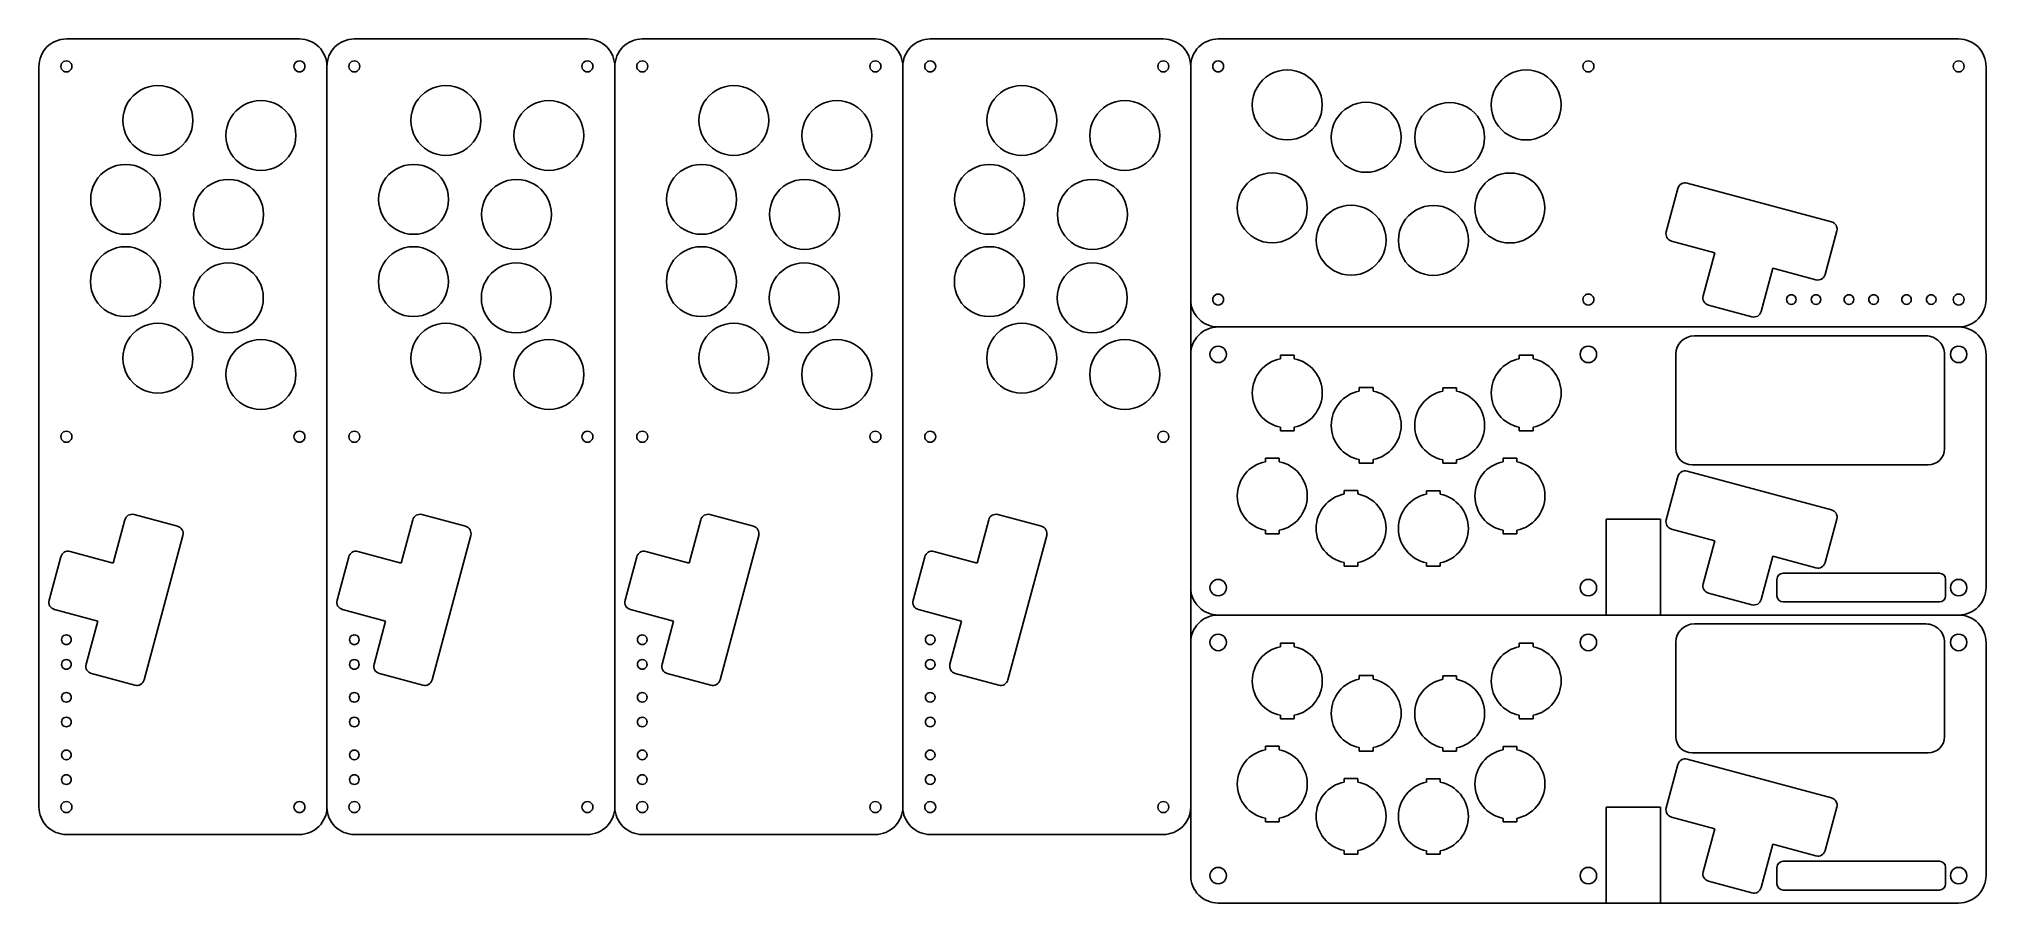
# Model space of a CAD drawing. Header units: millimetres. Extents: x 7 to 717, y 63 to 378.
import ezdxf

# ---------------------------------------------------------------- set-up
doc = ezdxf.new("R2010")
doc.units = ezdxf.units.MM
doc.layers.get('0').update_dxf_attribs({"linetype": 'CONTINUOUS'})

msp = doc.modelspace()

# ---------------------------------------------------------------- linework, layer by layer
for p, q in [((17.394674, 378.126684), (102.394654, 378.126684)), ((122.394678, 378.126684), (207.394658, 378.126684)), ((227.394682, 378.126684), (312.394662, 378.126684)), ((332.394686, 378.126684), (417.394666, 378.126684)), ((437.394686, 378.126684), (707.39468, 378.126684)), ((7.39466, 98.12668), (7.39466, 368.126674)), ((112.394664, 368.126674), (112.394664, 98.12668)), ((217.394668, 368.126674), (217.394668, 98.12668)), ((322.394672, 98.12668), (322.394672, 368.126674)), ((427.394676, 368.126674), (427.394676, 73.126696)), ((717.39468, 368.126674), (717.39468, 283.126694)), ((605.02003, 323.654612), (600.76893, 307.789272)), ((661.03987, 311.478192), (608.37277, 325.590302)), ((658.72447, 292.260132), (662.97558, 308.125472)), ((602.70463, 304.436542), (618.46129, 300.214562)), ((618.46129, 300.214562), (614.23931, 284.457882)), ((635.39309, 278.78974), (639.61507, 294.546422)), ((639.61507, 294.546422), (655.37174, 290.324442)), ((616.17501, 281.105142), (632.04035, 276.85405)), ((437.394686, 273.12668), (707.394676, 273.12668)), ((695.474806, 269.876697), (610.969636, 269.876697)), ((460.091746, 262.818169), (460.091746, 261.570659)), ((465.091746, 262.818169), (460.091746, 262.818169)), ((465.091746, 261.570659), (465.091746, 262.818169)), ((552.202316, 262.818328), (547.202316, 262.818328)), ((547.202316, 262.818328), (547.202316, 261.570765)), ((552.202316, 261.570765), (552.202316, 262.818328)), ((604.279626, 263.161678), (604.279626, 228.769628)), ((702.291816, 228.871625), (702.291816, 263.059681)), ((717.394676, 263.126673), (717.394676, 178.126693)), ((493.861366, 251.022277), (488.861366, 251.022277)), ((488.861366, 251.022277), (488.861366, 249.774767)), ((493.861366, 249.774767), (493.861366, 251.022277)), ((524.301816, 250.944146), (519.301816, 250.944146)), ((519.301816, 250.944146), (519.301816, 249.696635)), ((524.301816, 249.696635), (524.301816, 250.944146)), ((460.091746, 236.565682), (460.091746, 235.318172)), ((460.091746, 235.318172), (465.091746, 235.318172)), ((465.091746, 235.318172), (465.091746, 236.565682)), ((547.202316, 236.565894), (547.202316, 235.318383)), ((547.202316, 235.318383), (552.202316, 235.318383)), ((552.202316, 235.318383), (552.202316, 236.565894)), ((459.612946, 225.267339), (454.612946, 225.267339)), ((454.612946, 225.267339), (454.612946, 224.019829)), ((459.612946, 224.019829), (459.612946, 225.267339)), ((488.861366, 224.769764), (488.861366, 223.52228)), ((488.861366, 223.52228), (493.861366, 223.52228)), ((493.861366, 223.52228), (493.861366, 224.769764)), ((519.301816, 224.691632), (519.301816, 223.444148)), ((519.301816, 223.444148), (524.301816, 223.444148)), ((524.301816, 223.444148), (524.301816, 224.691632)), ((541.271056, 225.252496), (541.271056, 224.004985)), ((546.271056, 225.252496), (541.271056, 225.252496)), ((546.271056, 224.004985), (546.271056, 225.252496)), ((661.039866, 206.47819), (608.372766, 220.590299)), ((610.181636, 222.867621), (696.287806, 222.867621)), ((483.363396, 213.49481), (483.363396, 212.2473)), ((488.363396, 213.49481), (483.363396, 213.49481)), ((488.363396, 212.2473), (488.363396, 213.49481)), ((513.366986, 213.42906), (513.366986, 212.18155)), ((518.366976, 213.42906), (513.366986, 213.42906)), ((518.366976, 212.18155), (518.366976, 213.42906)), ((605.020026, 218.654608), (600.768926, 202.78927)), ((38.704522, 202.81673), (34.482542, 187.06007)), ((57.922592, 200.50133), (42.057252, 204.75243)), ((143.704526, 202.81673), (139.482546, 187.06007)), ((162.922596, 200.50133), (147.057256, 204.75243)), ((248.70453, 202.81673), (244.48255, 187.06007)), ((267.9226, 200.50133), (252.05726, 204.75243)), ((353.704534, 202.81673), (349.482554, 187.06007)), ((372.922604, 200.50133), (357.057264, 204.75243)), ((454.612946, 199.01483), (454.612946, 197.76734)), ((459.612946, 197.76734), (459.612946, 199.01483)), ((541.271056, 198.99998), (541.271056, 197.75247)), ((546.271056, 197.75247), (546.271056, 198.99998)), ((578.923266, 203.08631), (578.923266, 168.126683)), ((598.703256, 203.08631), (578.923266, 203.08631)), ((598.703256, 168.126683), (598.703256, 203.08631)), ((602.704626, 199.43654), (618.461286, 195.214563)), ((658.724466, 187.260133), (662.975576, 203.12547)), ((45.746172, 144.48149), (59.858282, 197.14859)), ((150.746176, 144.48149), (164.858286, 197.14859)), ((255.74618, 144.48149), (269.85829, 197.14859)), ((360.746184, 144.48149), (374.858294, 197.14859)), ((454.612946, 197.76734), (459.612946, 197.76734)), ((541.271056, 197.75247), (546.271056, 197.75247)), ((618.461286, 195.214563), (614.239306, 179.457883)), ((15.373122, 189.34635), (11.12203, 173.48101)), ((34.482542, 187.06007), (18.725862, 191.28205)), ((120.373126, 189.34635), (116.122034, 173.48101)), ((139.482546, 187.06007), (123.725866, 191.28205)), ((225.37313, 189.34635), (221.122038, 173.48101)), ((244.48255, 187.06007), (228.72587, 191.28205)), ((330.373134, 189.34635), (326.122042, 173.48101)), ((349.482554, 187.06007), (333.725874, 191.28205)), ((483.363396, 187.242303), (483.363396, 185.994793)), ((483.363396, 185.994793), (488.363396, 185.994793)), ((488.363396, 185.994793), (488.363396, 187.242303)), ((513.366986, 187.176553), (513.366986, 185.929063)), ((513.366986, 185.929063), (518.366976, 185.929063)), ((518.366976, 185.929063), (518.366976, 187.176553)), ((635.393086, 173.789743), (639.615066, 189.546423)), ((639.615066, 189.546423), (655.371736, 185.324443)), ((641.144676, 181.126693), (641.144676, 175.126683)), ((700.394676, 183.376683), (643.394676, 183.376683)), ((702.644676, 175.126683), (702.644676, 181.126693)), ((616.175006, 176.105143), (632.040346, 171.854053)), ((643.394676, 172.876693), (700.394676, 172.876693)), ((13.05772, 170.12827), (28.814402, 165.90629)), ((28.814402, 165.90629), (24.592422, 150.14962)), ((118.057724, 170.12827), (133.814406, 165.90629)), ((133.814406, 165.90629), (129.592426, 150.14962)), ((223.057728, 170.12827), (238.81441, 165.90629)), ((238.81441, 165.90629), (234.59243, 150.14962)), ((328.057732, 170.12827), (343.814414, 165.90629)), ((343.814414, 165.90629), (339.592434, 150.14962)), ((707.394676, 168.126683), (437.394686, 168.126683)), ((695.474806, 164.8767), (610.969636, 164.8767)), ((460.091746, 157.818172), (460.091746, 156.570662)), ((465.091746, 157.818172), (460.091746, 157.818172)), ((465.091746, 156.570662), (465.091746, 157.818172)), ((552.202316, 157.818331), (547.202316, 157.818331)), ((547.202316, 157.818331), (547.202316, 156.570768)), ((552.202316, 156.570768), (552.202316, 157.818331)), ((604.279626, 158.161681), (604.279626, 123.769631)), ((702.291816, 123.871628), (702.291816, 158.059684)), ((717.394676, 158.126676), (717.394676, 73.126696)), ((26.528112, 146.79689), (42.393452, 142.54578)), ((131.528116, 146.79689), (147.393456, 142.54578)), ((236.52812, 146.79689), (252.39346, 142.54578)), ((341.528124, 146.79689), (357.393464, 142.54578)), ((493.861366, 146.02228), (488.861366, 146.02228)), ((488.861366, 146.02228), (488.861366, 144.77477)), ((493.861366, 144.77477), (493.861366, 146.02228)), ((519.301816, 145.944149), (519.301816, 144.696638)), ((524.301816, 145.944149), (519.301816, 145.944149)), ((524.301816, 144.696638), (524.301816, 145.944149)), ((460.091746, 131.565685), (460.091746, 130.318175)), ((460.091746, 130.318175), (465.091746, 130.318175)), ((465.091746, 130.318175), (465.091746, 131.565685)), ((547.202316, 131.565897), (547.202316, 130.318386)), ((547.202316, 130.318386), (552.202316, 130.318386)), ((552.202316, 130.318386), (552.202316, 131.565897)), ((459.612946, 120.267342), (454.612946, 120.267342)), ((454.612946, 120.267342), (454.612946, 119.019832)), ((459.612946, 119.019832), (459.612946, 120.267342)), ((488.861366, 119.769767), (488.861366, 118.522283)), ((488.861366, 118.522283), (493.861366, 118.522283)), ((493.861366, 118.522283), (493.861366, 119.769767)), ((519.301816, 119.691635), (519.301816, 118.444151)), ((519.301816, 118.444151), (524.301816, 118.444151)), ((524.301816, 118.444151), (524.301816, 119.691635)), ((541.271056, 120.252499), (541.271056, 119.004988)), ((546.271056, 120.252499), (541.271056, 120.252499)), ((546.271056, 119.004988), (546.271056, 120.252499)), ((605.020026, 113.654611), (600.768926, 97.789273)), ((661.039866, 101.478193), (608.372766, 115.590302)), ((610.181636, 117.867624), (696.287806, 117.867624)), ((488.363396, 108.494813), (483.363396, 108.494813)), ((483.363396, 108.494813), (483.363396, 107.247303)), ((488.363396, 107.247303), (488.363396, 108.494813)), ((513.366986, 108.429063), (513.366986, 107.181553)), ((518.366976, 108.429063), (513.366986, 108.429063)), ((518.366976, 107.181553), (518.366976, 108.429063)), ((454.612946, 94.014833), (454.612946, 92.767343)), ((454.612946, 92.767343), (459.612946, 92.767343)), ((459.612946, 92.767343), (459.612946, 94.014833)), ((541.271056, 93.999983), (541.271056, 92.752473)), ((541.271056, 92.752473), (546.271056, 92.752473)), ((546.271056, 92.752473), (546.271056, 93.999983)), ((598.703256, 98.086313), (578.923266, 98.086313)), ((578.923266, 98.086313), (578.923266, 63.126686)), ((598.703256, 63.126686), (598.703256, 98.086313)), ((602.704626, 94.436543), (618.461286, 90.214566)), ((658.724466, 82.260136), (662.975576, 98.125473)), ((102.394654, 88.12668), (17.394674, 88.12668)), ((207.394658, 88.12668), (122.394678, 88.12668)), ((312.394662, 88.12668), (227.394682, 88.12668)), ((417.394666, 88.12668), (332.394686, 88.12668)), ((618.461286, 90.214566), (614.239306, 74.457886)), ((483.363396, 82.242306), (483.363396, 80.994796)), ((483.363396, 80.994796), (488.363396, 80.994796)), ((488.363396, 80.994796), (488.363396, 82.242306)), ((513.366986, 82.176556), (513.366986, 80.929066)), ((513.366986, 80.929066), (518.366976, 80.929066)), ((518.366976, 80.929066), (518.366976, 82.176556)), ((635.393086, 68.789746), (639.615066, 84.546426)), ((639.615066, 84.546426), (655.371736, 80.324446)), ((700.394676, 78.376686), (643.394676, 78.376686)), ((616.175006, 71.105146), (632.040346, 66.854056)), ((641.144676, 76.126696), (641.144676, 70.126686)), ((702.644676, 70.126686), (702.644676, 76.126696)), ((643.394676, 67.876696), (700.394676, 67.876696)), ((437.394686, 63.126686), (707.394676, 63.126686))]:
    msp.add_line(p, q)
for points in [[(10.323594, 375.197753), (12.198961, 377.07312), (14.742505, 378.126688), (17.394674, 378.126684)], [(102.394654, 378.126684), (105.046822, 378.126687), (107.590366, 377.073118), (109.465732, 375.197752)], [(115.323598, 375.197753), (117.198965, 377.07312), (119.742509, 378.126688), (122.394678, 378.126684)], [(207.394658, 378.126684), (210.046826, 378.126687), (212.59037, 377.073118), (214.465736, 375.197752)], [(220.323602, 375.197753), (222.198969, 377.07312), (224.742513, 378.126688), (227.394682, 378.126684)], [(312.394662, 378.126684), (315.04683, 378.126687), (317.590374, 377.073118), (319.46574, 375.197752)], [(325.323606, 375.197753), (327.198973, 377.07312), (329.742517, 378.126688), (332.394686, 378.126684)], [(417.394666, 378.126684), (420.046834, 378.126687), (422.590378, 377.073118), (424.465744, 375.197752)], [(430.323608, 375.197752), (432.198974, 377.073118), (434.742518, 378.126687), (437.394686, 378.126684)], [(707.39468, 378.126684), (710.046847, 378.126684), (712.590387, 377.073114), (714.465751, 375.197748)], [(7.39466, 368.126674), (7.394657, 370.778843), (8.448227, 373.322387), (10.323594, 375.197753)], [(17.394674, 370.126683), (16.679069, 370.128299), (16.01713, 369.747456), (15.65886, 369.127992)], [(19.130488, 369.127992), (18.772218, 369.747456), (18.110279, 370.128299), (17.394674, 370.126683)], [(102.394654, 370.126683), (101.679049, 370.128299), (101.01711, 369.747456), (100.65884, 369.127992)], [(104.130468, 369.127992), (103.772198, 369.747456), (103.110259, 370.128299), (102.394654, 370.126683)], [(109.465732, 375.197752), (111.341098, 373.322386), (112.394667, 370.778842), (112.394664, 368.126674)], [(112.394664, 368.126674), (112.394661, 370.778843), (113.448231, 373.322387), (115.323598, 375.197753)], [(122.394678, 370.126683), (121.679073, 370.128299), (121.017134, 369.747456), (120.658864, 369.127992)], [(124.130492, 369.127992), (123.772222, 369.747456), (123.110283, 370.128299), (122.394678, 370.126683)], [(207.394658, 370.126683), (206.679053, 370.128299), (206.017114, 369.747456), (205.658844, 369.127992)], [(209.130472, 369.127992), (208.772202, 369.747456), (208.110263, 370.128299), (207.394658, 370.126683)], [(214.465736, 375.197752), (216.341102, 373.322386), (217.394671, 370.778842), (217.394668, 368.126674)], [(217.394668, 368.126674), (217.394665, 370.778843), (218.448235, 373.322387), (220.323602, 375.197753)], [(227.394682, 370.126683), (226.679077, 370.128299), (226.017138, 369.747456), (225.658868, 369.127992)], [(229.130496, 369.127992), (228.772226, 369.747456), (228.110287, 370.128299), (227.394682, 370.126683)], [(312.394662, 370.126683), (311.679057, 370.128299), (311.017118, 369.747456), (310.658848, 369.127992)], [(314.130476, 369.127992), (313.772206, 369.747456), (313.110267, 370.128299), (312.394662, 370.126683)], [(319.46574, 375.197752), (321.341106, 373.322386), (322.394675, 370.778842), (322.394672, 368.126674)], [(322.394672, 368.126674), (322.394669, 370.778843), (323.448239, 373.322387), (325.323606, 375.197753)], [(332.394686, 370.126683), (331.679081, 370.128299), (331.017142, 369.747456), (330.658872, 369.127992)], [(334.1305, 369.127992), (333.77223, 369.747456), (333.110291, 370.128299), (332.394686, 370.126683)], [(417.394666, 370.126683), (416.679061, 370.128299), (416.017122, 369.747456), (415.658852, 369.127992)], [(419.13048, 369.127992), (418.77221, 369.747456), (418.110271, 370.128299), (417.394666, 370.126683)], [(424.465744, 375.197752), (426.34111, 373.322386), (427.394679, 370.778842), (427.394676, 368.126674)], [(427.394676, 368.126674), (427.394673, 370.778842), (428.448242, 373.322386), (430.323608, 375.197752)], [(436.393368, 369.862488), (435.773904, 369.504218), (435.393061, 368.842279), (435.394677, 368.126674)], [(438.395976, 369.862488), (437.776511, 370.220758), (437.012833, 370.220758), (436.393368, 369.862488)], [(439.394667, 368.126674), (439.396283, 368.842279), (439.01544, 369.504218), (438.395976, 369.862488)], [(571.39468, 369.858725), (570.775878, 369.501459), (570.39468, 368.841205), (570.39468, 368.126674)], [(573.39468, 369.858725), (572.775878, 370.21599), (572.013482, 370.21599), (571.39468, 369.858725)], [(574.39468, 368.126674), (574.39468, 368.841205), (574.013482, 369.501459), (573.39468, 369.858725)], [(706.394497, 369.859252), (705.775602, 369.501846), (705.394454, 368.841356), (705.39468, 368.126674)], [(708.394863, 369.859252), (707.775968, 370.216658), (707.013392, 370.216658), (706.394497, 369.859252)], [(709.39468, 368.126674), (709.394906, 368.841356), (709.013758, 369.501846), (708.394863, 369.859252)], [(714.465751, 375.197748), (716.341115, 373.322382), (717.394683, 370.778841), (717.39468, 368.126674)], [(15.65886, 369.127992), (15.30059, 368.508527), (15.30059, 367.744849), (15.65886, 367.125384)], [(15.65886, 367.125384), (16.01713, 366.50592), (16.679069, 366.125077), (17.394674, 366.126693)], [(17.394674, 366.126693), (18.110279, 366.125077), (18.772218, 366.50592), (19.130488, 367.125384)], [(19.130488, 367.125384), (19.488758, 367.744849), (19.488758, 368.508527), (19.130488, 369.127992)], [(100.65884, 369.127992), (100.30057, 368.508527), (100.30057, 367.744849), (100.65884, 367.125384)], [(100.65884, 367.125384), (101.01711, 366.50592), (101.679049, 366.125077), (102.394654, 366.126693)], [(102.394654, 366.126693), (103.110259, 366.125077), (103.772198, 366.50592), (104.130468, 367.125384)], [(104.130468, 367.125384), (104.488738, 367.744849), (104.488738, 368.508527), (104.130468, 369.127992)], [(120.658864, 369.127992), (120.300594, 368.508527), (120.300594, 367.744849), (120.658864, 367.125384)], [(120.658864, 367.125384), (121.017134, 366.50592), (121.679073, 366.125077), (122.394678, 366.126693)], [(122.394678, 366.126693), (123.110283, 366.125077), (123.772222, 366.50592), (124.130492, 367.125384)], [(124.130492, 367.125384), (124.488762, 367.744849), (124.488762, 368.508527), (124.130492, 369.127992)], [(205.658844, 369.127992), (205.300574, 368.508527), (205.300574, 367.744849), (205.658844, 367.125384)], [(205.658844, 367.125384), (206.017114, 366.50592), (206.679053, 366.125077), (207.394658, 366.126693)], [(207.394658, 366.126693), (208.110263, 366.125077), (208.772202, 366.50592), (209.130472, 367.125384)], [(209.130472, 367.125384), (209.488742, 367.744849), (209.488742, 368.508527), (209.130472, 369.127992)], [(225.658868, 369.127992), (225.300598, 368.508527), (225.300598, 367.744849), (225.658868, 367.125384)], [(225.658868, 367.125384), (226.017138, 366.50592), (226.679077, 366.125077), (227.394682, 366.126693)], [(227.394682, 366.126693), (228.110287, 366.125077), (228.772226, 366.50592), (229.130496, 367.125384)], [(229.130496, 367.125384), (229.488766, 367.744849), (229.488766, 368.508527), (229.130496, 369.127992)], [(310.658848, 369.127992), (310.300578, 368.508527), (310.300578, 367.744849), (310.658848, 367.125384)], [(310.658848, 367.125384), (311.017118, 366.50592), (311.679057, 366.125077), (312.394662, 366.126693)], [(312.394662, 366.126693), (313.110267, 366.125077), (313.772206, 366.50592), (314.130476, 367.125384)], [(314.130476, 367.125384), (314.488746, 367.744849), (314.488746, 368.508527), (314.130476, 369.127992)], [(330.658872, 369.127992), (330.300602, 368.508527), (330.300602, 367.744849), (330.658872, 367.125384)], [(330.658872, 367.125384), (331.017142, 366.50592), (331.679081, 366.125077), (332.394686, 366.126693)], [(332.394686, 366.126693), (333.110291, 366.125077), (333.77223, 366.50592), (334.1305, 367.125384)], [(334.1305, 367.125384), (334.48877, 367.744849), (334.48877, 368.508527), (334.1305, 369.127992)], [(415.658852, 369.127992), (415.300582, 368.508527), (415.300582, 367.744849), (415.658852, 367.125384)], [(415.658852, 367.125384), (416.017122, 366.50592), (416.679061, 366.125077), (417.394666, 366.126693)], [(417.394666, 366.126693), (418.110271, 366.125077), (418.77221, 366.50592), (419.13048, 367.125384)], [(419.13048, 367.125384), (419.48875, 367.744849), (419.48875, 368.508527), (419.13048, 369.127992)], [(435.394677, 368.126674), (435.393061, 367.411069), (435.773904, 366.74913), (436.393368, 366.39086)], [(436.393368, 366.39086), (437.012833, 366.03259), (437.776511, 366.03259), (438.395976, 366.39086)], [(438.395976, 366.39086), (439.01544, 366.74913), (439.396283, 367.411069), (439.394667, 368.126674)], [(456.216747, 365.109998), (452.271883, 362.83243), (449.841747, 358.62331), (449.841747, 354.068174)], [(468.966747, 365.109998), (465.021883, 367.387566), (460.161611, 367.387566), (456.216747, 365.109998)], [(475.341747, 354.068174), (475.341747, 358.62331), (472.911611, 362.83243), (468.966747, 365.109998)], [(543.323495, 365.121236), (539.376691, 362.84071), (536.947613, 358.626628), (536.95239, 354.068334)], [(556.081145, 365.121236), (552.134341, 367.401763), (547.270299, 367.401763), (543.323495, 365.121236)], [(562.45225, 354.068334), (562.457027, 358.626628), (560.027949, 362.84071), (556.081145, 365.121236)], [(570.39468, 368.126674), (570.39468, 367.412143), (570.775878, 366.751889), (571.39468, 366.394623)], [(571.39468, 366.394623), (572.013482, 366.037358), (572.775878, 366.037358), (573.39468, 366.394623)], [(573.39468, 366.394623), (574.013482, 366.751889), (574.39468, 367.412143), (574.39468, 368.126674)], [(705.39468, 368.126674), (705.394454, 367.411992), (705.775602, 366.751502), (706.394497, 366.394096)], [(706.394497, 366.394096), (707.013392, 366.03669), (707.775968, 366.03669), (708.394863, 366.394096)], [(708.394863, 366.394096), (709.013758, 366.751502), (709.394906, 367.411992), (709.39468, 368.126674)], [(50.785324, 361.158423), (46.230186, 361.158423), (42.021065, 358.728286), (39.743496, 354.783421)], [(61.827152, 354.783421), (59.549583, 358.728286), (55.340462, 361.158423), (50.785324, 361.158423)], [(88.336154, 355.679613), (83.781018, 355.679613), (79.571898, 353.249477), (77.29433, 349.304613)], [(99.377978, 349.304613), (97.10041, 353.249477), (92.89129, 355.679613), (88.336154, 355.679613)], [(155.785328, 361.158423), (151.23019, 361.158423), (147.021069, 358.728286), (144.7435, 354.783421)], [(166.827156, 354.783421), (164.549587, 358.728286), (160.340466, 361.158423), (155.785328, 361.158423)], [(193.336158, 355.679613), (188.781022, 355.679613), (184.571902, 353.249477), (182.294334, 349.304613)], [(204.377982, 349.304613), (202.100414, 353.249477), (197.891294, 355.679613), (193.336158, 355.679613)], [(260.785332, 361.158423), (256.230194, 361.158423), (252.021073, 358.728286), (249.743504, 354.78342)], [(271.82716, 354.783421), (269.549591, 358.728286), (265.34047, 361.158423), (260.785332, 361.158423)], [(298.336162, 355.679613), (293.781026, 355.679613), (289.571906, 353.249477), (287.294338, 349.304613)], [(309.377986, 349.304613), (307.100418, 353.249477), (302.891298, 355.679613), (298.336162, 355.679613)], [(365.785336, 361.158423), (361.230198, 361.158423), (357.021077, 358.728286), (354.743508, 354.78342)], [(376.827164, 354.783421), (374.549595, 358.728286), (370.340474, 361.158423), (365.785336, 361.158423)], [(403.336166, 355.679613), (398.78103, 355.679613), (394.57191, 353.249477), (392.294342, 349.304613)], [(414.37799, 349.304613), (412.100422, 353.249477), (407.891302, 355.679613), (403.336166, 355.679613)], [(497.737825, 353.318317), (493.79222, 355.597007), (488.930514, 355.597007), (484.984909, 353.318317)], [(528.17785, 353.238955), (524.232462, 355.517317), (519.371175, 355.517317), (515.425787, 353.238955)], [(39.743496, 354.783421), (37.465927, 350.838555), (37.465927, 345.978281), (39.743496, 342.033415)], [(61.827152, 342.033416), (64.104721, 345.978281), (64.104721, 350.838555), (61.827152, 354.783421)], [(77.29433, 349.304613), (75.016762, 345.359749), (75.016762, 340.499477), (77.29433, 336.554613)], [(99.377978, 336.554613), (101.655546, 340.499477), (101.655546, 345.359749), (99.377978, 349.304613)], [(144.7435, 354.783421), (142.465931, 350.838555), (142.465931, 345.978281), (144.7435, 342.033415)], [(166.827156, 342.033416), (169.104725, 345.978281), (169.104725, 350.838555), (166.827156, 354.783421)], [(182.294334, 349.304613), (180.016766, 345.359749), (180.016766, 340.499477), (182.294334, 336.554613)], [(204.377982, 336.554613), (206.65555, 340.499477), (206.65555, 345.359749), (204.377982, 349.304613)], [(249.743504, 354.78342), (247.465935, 350.838555), (247.465935, 345.978281), (249.743504, 342.033415)], [(271.82716, 342.033416), (274.104729, 345.978281), (274.104729, 350.838555), (271.82716, 354.783421)], [(287.294338, 349.304613), (285.01677, 345.359749), (285.01677, 340.499477), (287.294338, 336.554613)], [(309.377986, 336.554613), (311.655554, 340.499477), (311.655554, 345.359749), (309.377986, 349.304613)], [(354.743508, 354.78342), (352.465939, 350.838555), (352.465939, 345.978281), (354.743508, 342.033415)], [(376.827164, 342.033416), (379.104733, 345.978281), (379.104733, 350.838555), (376.827164, 354.783421)], [(392.294342, 349.304613), (390.016774, 345.359749), (390.016774, 340.499477), (392.294342, 336.554613)], [(414.37799, 336.554613), (416.655558, 340.499477), (416.655558, 345.359749), (414.37799, 349.304613)], [(449.841747, 354.068174), (449.841747, 349.513038), (452.271883, 345.303918), (456.216747, 343.02635)], [(468.966747, 343.02635), (472.911611, 345.303918), (475.341747, 349.513038), (475.341747, 354.068174)], [(484.984909, 353.318317), (481.039304, 351.039626), (478.609562, 346.828623), (478.611367, 342.272284)], [(504.111367, 342.272284), (504.113172, 346.828623), (501.68343, 351.039626), (497.737825, 353.318317)], [(515.425787, 353.238955), (511.480399, 350.960593), (509.050541, 346.750141), (509.051817, 342.194154)], [(534.55182, 342.194154), (534.553096, 346.750141), (532.123238, 350.960593), (528.17785, 353.238955)], [(536.95239, 354.068334), (536.947613, 349.51004), (539.376691, 345.295958), (543.323495, 343.015432)], [(556.081145, 343.015432), (560.027949, 345.295958), (562.457027, 349.51004), (562.45225, 354.068334)], [(39.743496, 342.033415), (42.021065, 338.08855), (46.230186, 335.658413), (50.785324, 335.658413)], [(50.785324, 335.658413), (55.340462, 335.658413), (59.549583, 338.08855), (61.827152, 342.033416)], [(144.7435, 342.033415), (147.021069, 338.08855), (151.23019, 335.658413), (155.785328, 335.658413)], [(155.785328, 335.658413), (160.340466, 335.658413), (164.549587, 338.08855), (166.827156, 342.033416)], [(249.743504, 342.033415), (252.021073, 338.08855), (256.230194, 335.658413), (260.785332, 335.658413)], [(260.785332, 335.658413), (265.34047, 335.658413), (269.549591, 338.08855), (271.82716, 342.033416)], [(354.743508, 342.033415), (357.021077, 338.08855), (361.230198, 335.658413), (365.785336, 335.658413)], [(365.785336, 335.658413), (370.340474, 335.658413), (374.549595, 338.08855), (376.827164, 342.033416)], [(456.216747, 343.02635), (460.161611, 340.748782), (465.021883, 340.748782), (468.966747, 343.02635)], [(478.611367, 342.272284), (478.609562, 337.715945), (481.039304, 333.504942), (484.984909, 331.226251)], [(497.737825, 331.226251), (501.68343, 333.504942), (504.113172, 337.715945), (504.111367, 342.272284)], [(509.051817, 342.194154), (509.051818, 337.639017), (511.481954, 333.429898), (515.426818, 331.152329)], [(528.176819, 331.152329), (532.121683, 333.429898), (534.55182, 337.639017), (534.55182, 342.194154)], [(543.323495, 343.015432), (547.270299, 340.734905), (552.134341, 340.734905), (556.081145, 343.015432)], [(77.29433, 336.554613), (79.571898, 332.609749), (83.781018, 330.179613), (88.336154, 330.179613)], [(88.336154, 330.179613), (92.89129, 330.179613), (97.10041, 332.609749), (99.377978, 336.554613)], [(182.294334, 336.554613), (184.571902, 332.609749), (188.781022, 330.179613), (193.336158, 330.179613)], [(193.336158, 330.179613), (197.891294, 330.179613), (202.100414, 332.609749), (204.377982, 336.554613)], [(287.294338, 336.554613), (289.571906, 332.609749), (293.781026, 330.179613), (298.336162, 330.179613)], [(298.336162, 330.179613), (302.891298, 330.179613), (307.100418, 332.609749), (309.377986, 336.554613)], [(392.294342, 336.554613), (394.57191, 332.609749), (398.78103, 330.179613), (403.336166, 330.179613)], [(403.336166, 330.179613), (407.891302, 330.179613), (412.100422, 332.609749), (414.37799, 336.554613)], [(39.012794, 332.407963), (34.457658, 332.407963), (30.248538, 329.977827), (27.97097, 326.032963)], [(50.054618, 326.032963), (47.77705, 329.977827), (43.56793, 332.407963), (39.012794, 332.407963)], [(76.540264, 326.909993), (71.983925, 326.911798), (67.772922, 324.482056), (65.494231, 320.536451)], [(87.586297, 320.536451), (85.307606, 324.482056), (81.096603, 326.911798), (76.540264, 326.909993)], [(144.012798, 332.407963), (139.457662, 332.407963), (135.248542, 329.977827), (132.970974, 326.032963)], [(155.054622, 326.032963), (152.777054, 329.977827), (148.567934, 332.407963), (144.012798, 332.407963)], [(181.540268, 326.909993), (176.983929, 326.911798), (172.772926, 324.482056), (170.494235, 320.536451)], [(192.586301, 320.536451), (190.30761, 324.482056), (186.096607, 326.911798), (181.540268, 326.909993)], [(249.012802, 332.407963), (244.457666, 332.407963), (240.248546, 329.977827), (237.970978, 326.032963)], [(260.054626, 326.032963), (257.777058, 329.977827), (253.567938, 332.407963), (249.012802, 332.407963)], [(286.540272, 326.909993), (281.983933, 326.911798), (277.77293, 324.482056), (275.494239, 320.536451)], [(297.586305, 320.536451), (295.307614, 324.482056), (291.096611, 326.911798), (286.540272, 326.909993)], [(354.012806, 332.407963), (349.45767, 332.407963), (345.24855, 329.977827), (342.970982, 326.032963)], [(365.05463, 326.032963), (362.777062, 329.977827), (358.567942, 332.407963), (354.012806, 332.407963)], [(391.540276, 326.909993), (386.983937, 326.911798), (382.772934, 324.482056), (380.494243, 320.536451)], [(402.586309, 320.536451), (400.307618, 324.482056), (396.096615, 326.911798), (391.540276, 326.909993)], [(450.737939, 327.559172), (446.793074, 325.281603), (444.362937, 321.072482), (444.362937, 316.517344)], [(463.487944, 327.559172), (459.543079, 329.836741), (454.682805, 329.836741), (450.737939, 327.559172)], [(469.862947, 316.517344), (469.862947, 321.072482), (467.43281, 325.281603), (463.487944, 327.559172)], [(484.984909, 331.226251), (488.930514, 328.947561), (493.79222, 328.947561), (497.737825, 331.226251)], [(515.426818, 331.152329), (519.371682, 328.874761), (524.231955, 328.874761), (528.176819, 331.152329)], [(537.39606, 327.544328), (533.451196, 325.26676), (531.02106, 321.05764), (531.02106, 316.502504)], [(550.14606, 327.544328), (546.201196, 329.821896), (541.340924, 329.821896), (537.39606, 327.544328)], [(556.52106, 316.502504), (556.52106, 321.05764), (554.090924, 325.26676), (550.14606, 327.544328)], [(27.97097, 326.032963), (25.693402, 322.088099), (25.693402, 317.227827), (27.97097, 313.282963)], [(50.054618, 313.282963), (52.332186, 317.227827), (52.332186, 322.088099), (50.054618, 326.032963)], [(65.494231, 320.536451), (63.215541, 316.590846), (63.215541, 311.72914), (65.494231, 307.783535)], [(87.586297, 307.783535), (89.864987, 311.72914), (89.864987, 316.590846), (87.586297, 320.536451)], [(132.970974, 326.032963), (130.693406, 322.088099), (130.693406, 317.227827), (132.970974, 313.282963)], [(155.054622, 313.282963), (157.33219, 317.227827), (157.33219, 322.088099), (155.054622, 326.032963)], [(170.494235, 320.536451), (168.215545, 316.590846), (168.215545, 311.72914), (170.494235, 307.783535)], [(192.586301, 307.783535), (194.864991, 311.72914), (194.864991, 316.590846), (192.586301, 320.536451)], [(237.970978, 326.032963), (235.69341, 322.088099), (235.69341, 317.227827), (237.970978, 313.282963)], [(260.054626, 313.282963), (262.332194, 317.227827), (262.332194, 322.088099), (260.054626, 326.032963)], [(275.494239, 320.536451), (273.215549, 316.590846), (273.215549, 311.72914), (275.494239, 307.783535)], [(297.586305, 307.783535), (299.864995, 311.72914), (299.864995, 316.590846), (297.586305, 320.536451)], [(342.970982, 326.032963), (340.693414, 322.088099), (340.693414, 317.227827), (342.970982, 313.282963)], [(365.05463, 313.282963), (367.332198, 317.227827), (367.332198, 322.088099), (365.05463, 326.032963)], [(380.494243, 320.536451), (378.215553, 316.590846), (378.215553, 311.72914), (380.494243, 307.783535)], [(402.586309, 307.783535), (404.864999, 311.72914), (404.864999, 316.590846), (402.586309, 320.536451)], [(608.37277, 325.590302), (606.912411, 325.981607), (605.41134, 325.11497), (605.02003, 323.654612)], [(27.97097, 313.282963), (30.248538, 309.338099), (34.457658, 306.907963), (39.012794, 306.907963)], [(39.012794, 306.907963), (43.56793, 306.907963), (47.77705, 309.338099), (50.054618, 313.282963)], [(132.970974, 313.282963), (135.248542, 309.338099), (139.457662, 306.907963), (144.012798, 306.907963)], [(144.012798, 306.907963), (148.567934, 306.907963), (152.777054, 309.338099), (155.054622, 313.282963)], [(237.970978, 313.282963), (240.248546, 309.338099), (244.457666, 306.907963), (249.012802, 306.907963)], [(249.012802, 306.907963), (253.567938, 306.907963), (257.777058, 309.338099), (260.054626, 313.282963)], [(342.970982, 313.282963), (345.24855, 309.338099), (349.45767, 306.907963), (354.012806, 306.907963)], [(354.012806, 306.907963), (358.567942, 306.907963), (362.777062, 309.338099), (365.05463, 313.282963)], [(444.362937, 316.517344), (444.362937, 311.962206), (446.793074, 307.753085), (450.737939, 305.475516)], [(463.487944, 305.475516), (467.43281, 307.753085), (469.862947, 311.962206), (469.862947, 316.517344)], [(479.488397, 315.786638), (475.543533, 313.50907), (473.113397, 309.29995), (473.113397, 304.744814)], [(492.238397, 315.786638), (488.293533, 318.064206), (483.433261, 318.064206), (479.488397, 315.786638)], [(498.613397, 304.744814), (498.613397, 309.29995), (496.183261, 313.50907), (492.238397, 315.786638)], [(509.489458, 315.728177), (505.543312, 313.448665), (503.11386, 309.236283), (503.116986, 304.679065)], [(522.244508, 315.728177), (518.298361, 318.007689), (513.435605, 318.007689), (509.489458, 315.728177)], [(528.61698, 304.679065), (528.620106, 309.236283), (526.190654, 313.448665), (522.244508, 315.728177)], [(531.02106, 316.502504), (531.02106, 311.947368), (533.451196, 307.738248), (537.39606, 305.46068)], [(550.14606, 305.46068), (554.090924, 307.738248), (556.52106, 311.947368), (556.52106, 316.502504)], [(65.494231, 307.783535), (67.772922, 303.83793), (71.983925, 301.408188), (76.540264, 301.409993)], [(76.540264, 301.409993), (81.096603, 301.408188), (85.307606, 303.83793), (87.586297, 307.783535)], [(170.494235, 307.783535), (172.772926, 303.83793), (176.983929, 301.408188), (181.540268, 301.409993)], [(181.540268, 301.409993), (186.096607, 301.408188), (190.30761, 303.83793), (192.586301, 307.783535)], [(275.494239, 307.783535), (277.77293, 303.83793), (281.983933, 301.408188), (286.540272, 301.409993)], [(286.540272, 301.409993), (291.096611, 301.408188), (295.307614, 303.83793), (297.586305, 307.783535)], [(380.494243, 307.783535), (382.772934, 303.83793), (386.983937, 301.408188), (391.540276, 301.409993)], [(391.540276, 301.409993), (396.096615, 301.408188), (400.307618, 303.83793), (402.586309, 307.783535)], [(450.737939, 305.475516), (454.682805, 303.197947), (459.543079, 303.197947), (463.487944, 305.475516)], [(537.39606, 305.46068), (541.340924, 303.183112), (546.201196, 303.183112), (550.14606, 305.46068)], [(600.76893, 307.789272), (600.377632, 306.328913), (601.244273, 304.827847), (602.70463, 304.436542)], [(662.97558, 308.125472), (663.366871, 309.585831), (662.500226, 311.086891), (661.03987, 311.478192)], [(38.947045, 302.404374), (34.389827, 302.4075), (30.177445, 299.978048), (27.897933, 296.031902)], [(49.996157, 296.031902), (47.716645, 299.978048), (43.504263, 302.4075), (38.947045, 302.404374)], [(143.947049, 302.404374), (139.389831, 302.4075), (135.177449, 299.978048), (132.897937, 296.031902)], [(154.996161, 296.031902), (152.716649, 299.978048), (148.504267, 302.4075), (143.947049, 302.404374)], [(248.947053, 302.404374), (244.389835, 302.4075), (240.177453, 299.978048), (237.897941, 296.031902)], [(259.996165, 296.031902), (257.716653, 299.978048), (253.504271, 302.4075), (248.947053, 302.404374)], [(353.947057, 302.404374), (349.389839, 302.4075), (345.177457, 299.978048), (342.897945, 296.031902)], [(364.996169, 296.031902), (362.716657, 299.978048), (358.504275, 302.4075), (353.947057, 302.404374)], [(473.113397, 304.744814), (473.113397, 300.189678), (475.543533, 295.980558), (479.488397, 293.70299)], [(492.238397, 293.70299), (496.183261, 295.980558), (498.613397, 300.189678), (498.613397, 304.744814)], [(503.116986, 304.679065), (503.11386, 300.121847), (505.543312, 295.909465), (509.489458, 293.629953)], [(522.244508, 293.629953), (526.190654, 295.909465), (528.620106, 300.121847), (528.61698, 304.679065)], [(27.897933, 296.031902), (25.618421, 292.085755), (25.618421, 287.222999), (27.897933, 283.276852)], [(49.996157, 283.276852), (52.275669, 287.222999), (52.275669, 292.085755), (49.996157, 296.031902)], [(76.462134, 296.469543), (71.906997, 296.469543), (67.697878, 294.039406), (65.420309, 290.094542)], [(87.506935, 290.095573), (85.228573, 294.040961), (81.018121, 296.470819), (76.462134, 296.469543)], [(132.897937, 296.031902), (130.618425, 292.085755), (130.618425, 287.222999), (132.897937, 283.276852)], [(154.996161, 283.276852), (157.275673, 287.222999), (157.275673, 292.085755), (154.996161, 296.031902)], [(181.462138, 296.469543), (176.907001, 296.469543), (172.697882, 294.039406), (170.420313, 290.094542)], [(192.506939, 290.095573), (190.228577, 294.040961), (186.018125, 296.470819), (181.462138, 296.469543)], [(237.897941, 296.031902), (235.618429, 292.085755), (235.618429, 287.222999), (237.897941, 283.276852)], [(259.996165, 283.276852), (262.275677, 287.222999), (262.275677, 292.085755), (259.996165, 296.031902)], [(286.462142, 296.469543), (281.907005, 296.469543), (277.697886, 294.039406), (275.420317, 290.094542)], [(297.506943, 290.095573), (295.228581, 294.040961), (291.018129, 296.470819), (286.462142, 296.469543)], [(342.897945, 296.031902), (340.618433, 292.085755), (340.618433, 287.222999), (342.897945, 283.276852)], [(364.996169, 283.276852), (367.275681, 287.222999), (367.275681, 292.085755), (364.996169, 296.031902)], [(391.462146, 296.469543), (386.907009, 296.469543), (382.69789, 294.039406), (380.420321, 290.094542)], [(402.506947, 290.095573), (400.228585, 294.040961), (396.018133, 296.470819), (391.462146, 296.469543)], [(479.488397, 293.70299), (483.433261, 291.425422), (488.293533, 291.425422), (492.238397, 293.70299)], [(509.489458, 293.629953), (513.435605, 291.350441), (518.298361, 291.350441), (522.244508, 293.629953)], [(655.37174, 290.324442), (656.832096, 289.933144), (658.33316, 290.799779), (658.72447, 292.260132)], [(65.420309, 290.094542), (63.142741, 286.149678), (63.142741, 281.289405), (65.420309, 277.344541)], [(87.506935, 277.34351), (89.785297, 281.288898), (89.785297, 286.150185), (87.506935, 290.095573)], [(170.420313, 290.094542), (168.142745, 286.149678), (168.142745, 281.289405), (170.420313, 277.344541)], [(192.506939, 277.34351), (194.785301, 281.288898), (194.785301, 286.150185), (192.506939, 290.095573)], [(275.420317, 290.094542), (273.142749, 286.149678), (273.142749, 281.289405), (275.420317, 277.344541)], [(297.506943, 277.34351), (299.785305, 281.288898), (299.785305, 286.150185), (297.506943, 290.095573)], [(380.420321, 290.094542), (378.142753, 286.149678), (378.142753, 281.289405), (380.420321, 277.344541)], [(402.506947, 277.34351), (404.785309, 281.288898), (404.785309, 286.150185), (402.506947, 290.095573)], [(436.393368, 284.862508), (435.773904, 284.504238), (435.393061, 283.842299), (435.394677, 283.126694)], [(438.395976, 284.862508), (437.776511, 285.220778), (437.012833, 285.220778), (436.393368, 284.862508)], [(439.394667, 283.126694), (439.396283, 283.842299), (439.01544, 284.504238), (438.395976, 284.862508)], [(571.39468, 284.858745), (570.775878, 284.501479), (570.39468, 283.841225), (570.39468, 283.126694)], [(573.39468, 284.858745), (572.775878, 285.21601), (572.013482, 285.21601), (571.39468, 284.858745)], [(574.39468, 283.126694), (574.39468, 283.841225), (574.013482, 284.501479), (573.39468, 284.858745)], [(614.23931, 284.457882), (613.848006, 282.99752), (614.714648, 281.496447), (616.17501, 281.105142)], [(645.51968, 284.642238), (644.978228, 284.329631), (644.64468, 283.751909), (644.64468, 283.126694)], [(647.26968, 284.642238), (646.728228, 284.954846), (646.061132, 284.954846), (645.51968, 284.642238)], [(648.14468, 283.126694), (648.14468, 283.751909), (647.811132, 284.329631), (647.26968, 284.642238)], [(654.519338, 284.643225), (653.977713, 284.330354), (653.644257, 283.752191), (653.64468, 283.126694)], [(656.270022, 284.643225), (655.728396, 284.956095), (655.060964, 284.956095), (654.519338, 284.643225)], [(657.14468, 283.126694), (657.145103, 283.752191), (656.811647, 284.330354), (656.270022, 284.643225)], [(666.519338, 284.643225), (665.977713, 284.330354), (665.644257, 283.752191), (665.64468, 283.126694)], [(668.270022, 284.643225), (667.728396, 284.956095), (667.060964, 284.956095), (666.519338, 284.643225)], [(669.14468, 283.126694), (669.145103, 283.752191), (668.811647, 284.330354), (668.270022, 284.643225)], [(675.51968, 284.642238), (674.978228, 284.329631), (674.64468, 283.751909), (674.64468, 283.126694)], [(677.26968, 284.642238), (676.728228, 284.954846), (676.061132, 284.954846), (675.51968, 284.642238)], [(678.14468, 283.126694), (678.14468, 283.751909), (677.811132, 284.329631), (677.26968, 284.642238)], [(687.51968, 284.642238), (686.978228, 284.329631), (686.64468, 283.751909), (686.64468, 283.126694)], [(689.26968, 284.642238), (688.728228, 284.954846), (688.061132, 284.954846), (687.51968, 284.642238)], [(690.14468, 283.126694), (690.14468, 283.751909), (689.811132, 284.329631), (689.26968, 284.642238)], [(696.51968, 284.642238), (695.978228, 284.329631), (695.64468, 283.751909), (695.64468, 283.126694)], [(698.26968, 284.642238), (697.728228, 284.954846), (697.061132, 284.954846), (696.51968, 284.642238)], [(699.14468, 283.126694), (699.14468, 283.751909), (698.811132, 284.329631), (698.26968, 284.642238)], [(706.394497, 284.859272), (705.775602, 284.501866), (705.394454, 283.841376), (705.39468, 283.126694)], [(708.394863, 284.859272), (707.775968, 285.216678), (707.013392, 285.216678), (706.394497, 284.859272)], [(709.39468, 283.126694), (709.394906, 283.841376), (709.013758, 284.501866), (708.394863, 284.859272)], [(27.897933, 283.276852), (30.177445, 279.330706), (34.389827, 276.901254), (38.947045, 276.90438)], [(38.947045, 276.90438), (43.504263, 276.901254), (47.716645, 279.330706), (49.996157, 283.276852)], [(65.420309, 277.344541), (67.697878, 273.399677), (71.906997, 270.96954), (76.462134, 270.96954)], [(76.462134, 270.96954), (81.018121, 270.968264), (85.228573, 273.398122), (87.506935, 277.34351)], [(132.897937, 283.276852), (135.177449, 279.330706), (139.389831, 276.901254), (143.947049, 276.90438)], [(143.947049, 276.90438), (148.504267, 276.901254), (152.716649, 279.330706), (154.996161, 283.276852)], [(170.420313, 277.344541), (172.697882, 273.399677), (176.907001, 270.969541), (181.462138, 270.969541)], [(181.462138, 270.96954), (186.018125, 270.968264), (190.228577, 273.398122), (192.506939, 277.34351)], [(237.897941, 283.276852), (240.177453, 279.330706), (244.389835, 276.901254), (248.947053, 276.90438)], [(248.947053, 276.90438), (253.504271, 276.901254), (257.716653, 279.330706), (259.996165, 283.276852)], [(275.420317, 277.344541), (277.697886, 273.399677), (281.907005, 270.96954), (286.462142, 270.96954)], [(286.462142, 270.96954), (291.018129, 270.968264), (295.228581, 273.398122), (297.506943, 277.34351)], [(342.897945, 283.276852), (345.177457, 279.330706), (349.389839, 276.901254), (353.947057, 276.90438)], [(353.947057, 276.90438), (358.504275, 276.901254), (362.716657, 279.330706), (364.996169, 283.276852)], [(380.420321, 277.344541), (382.69789, 273.399677), (386.907009, 270.96954), (391.462146, 270.96954)], [(391.462146, 270.96954), (396.018133, 270.968264), (400.228585, 273.398122), (402.506947, 277.34351)], [(430.323607, 276.055614), (428.44824, 277.930981), (427.394672, 280.474525), (427.394676, 283.126694)], [(435.394677, 283.126694), (435.393061, 282.411089), (435.773904, 281.74915), (436.393368, 281.39088)], [(436.393368, 281.39088), (437.012833, 281.03261), (437.776511, 281.03261), (438.395976, 281.39088)], [(438.395976, 281.39088), (439.01544, 281.74915), (439.396283, 282.411089), (439.394667, 283.126694)], [(570.39468, 283.126694), (570.39468, 282.412163), (570.775878, 281.751909), (571.39468, 281.394643)], [(571.39468, 281.394643), (572.013482, 281.037378), (572.775878, 281.037378), (573.39468, 281.394643)], [(573.39468, 281.394643), (574.013482, 281.751909), (574.39468, 282.412163), (574.39468, 283.126694)], [(632.04035, 276.85405), (633.500709, 276.462745), (635.00178, 277.329382), (635.39309, 278.78974)], [(644.64468, 283.126694), (644.64468, 282.501479), (644.978228, 281.923757), (645.51968, 281.61115)], [(645.51968, 281.61115), (646.061132, 281.298542), (646.728228, 281.298542), (647.26968, 281.61115)], [(647.26968, 281.61115), (647.811132, 281.923757), (648.14468, 282.501479), (648.14468, 283.126694)], [(653.64468, 283.126694), (653.644257, 282.501197), (653.977713, 281.923034), (654.519338, 281.610163)], [(654.519338, 281.610163), (655.060964, 281.297293), (655.728396, 281.297293), (656.270022, 281.610163)], [(656.270022, 281.610163), (656.811647, 281.923034), (657.145103, 282.501197), (657.14468, 283.126694)], [(665.64468, 283.126694), (665.644257, 282.501197), (665.977713, 281.923034), (666.519338, 281.610163)], [(666.519338, 281.610163), (667.060964, 281.297293), (667.728396, 281.297293), (668.270022, 281.610163)], [(668.270022, 281.610163), (668.811647, 281.923034), (669.145103, 282.501197), (669.14468, 283.126694)], [(674.64468, 283.126694), (674.64468, 282.501479), (674.978228, 281.923757), (675.51968, 281.61115)], [(675.51968, 281.61115), (676.061132, 281.298542), (676.728228, 281.298542), (677.26968, 281.61115)], [(677.26968, 281.61115), (677.811132, 281.923757), (678.14468, 282.501479), (678.14468, 283.126694)], [(686.64468, 283.126694), (686.64468, 282.501479), (686.978228, 281.923757), (687.51968, 281.61115)], [(687.51968, 281.61115), (688.061132, 281.298542), (688.728228, 281.298542), (689.26968, 281.61115)], [(689.26968, 281.61115), (689.811132, 281.923757), (690.14468, 282.501479), (690.14468, 283.126694)], [(695.64468, 283.126694), (695.64468, 282.501479), (695.978228, 281.923757), (696.51968, 281.61115)], [(696.51968, 281.61115), (697.061132, 281.298542), (697.728228, 281.298542), (698.26968, 281.61115)], [(698.26968, 281.61115), (698.811132, 281.923757), (699.14468, 282.501479), (699.14468, 283.126694)], [(705.39468, 283.126694), (705.394454, 282.412012), (705.775602, 281.751522), (706.394497, 281.394116)], [(706.394497, 281.394116), (707.013392, 281.03671), (707.775968, 281.03671), (708.394863, 281.394116)], [(708.394863, 281.394116), (709.013758, 281.751522), (709.394906, 282.412012), (709.39468, 283.126694)], [(717.39468, 283.126694), (717.394684, 280.474527), (716.341117, 277.930984), (714.465753, 276.055617)], [(50.770484, 274.5003), (46.215348, 274.5003), (42.006228, 272.070164), (39.72866, 268.1253)], [(61.812308, 268.1253), (59.53474, 272.070164), (55.32562, 274.5003), (50.770484, 274.5003)], [(155.770488, 274.5003), (151.215352, 274.5003), (147.006232, 272.070164), (144.728664, 268.1253)], [(166.812312, 268.1253), (164.534744, 272.070164), (160.325624, 274.5003), (155.770488, 274.5003)], [(260.770492, 274.5003), (256.215356, 274.5003), (252.006236, 272.070164), (249.728668, 268.1253)], [(271.812316, 268.1253), (269.534748, 272.070164), (265.325628, 274.5003), (260.770492, 274.5003)], [(365.770496, 274.5003), (361.21536, 274.5003), (357.00624, 272.070164), (354.728672, 268.1253)], [(376.81232, 268.1253), (374.534752, 272.070164), (370.325632, 274.5003), (365.770496, 274.5003)], [(427.394676, 263.126673), (427.394674, 265.778841), (428.448243, 268.322383), (430.323609, 270.197749)], [(437.394686, 273.12668), (434.742517, 273.126677), (432.198973, 274.180247), (430.323607, 276.055614)], [(430.323609, 270.197749), (432.198975, 272.073114), (434.742518, 273.126683), (437.394686, 273.12668)], [(610.969636, 269.876697), (607.270813, 269.8629), (604.279622, 266.860527), (604.279626, 263.161678)], [(700.295162, 267.880038), (699.016724, 269.158477), (697.28279, 269.876696), (695.474806, 269.876697)], [(707.394676, 273.12668), (710.046842, 273.12668), (712.590382, 272.073111), (714.465746, 270.197745)], [(714.465753, 276.055617), (712.590389, 274.18025), (710.046847, 273.12668), (707.39468, 273.12668)], [(714.465746, 270.197745), (716.34111, 268.32238), (717.394678, 265.778839), (717.394676, 263.126673)], [(39.72866, 268.1253), (37.451092, 264.180436), (37.451092, 259.320164), (39.72866, 255.3753)], [(61.812308, 255.3753), (64.089876, 259.320164), (64.089876, 264.180436), (61.812308, 268.1253)], [(88.336314, 268.56897), (83.77802, 268.573747), (79.563938, 266.144669), (77.283412, 262.197865)], [(99.389216, 262.197865), (97.10869, 266.144669), (92.894608, 268.573747), (88.336314, 268.56897)], [(144.728664, 268.1253), (142.451096, 264.180436), (142.451096, 259.320164), (144.728664, 255.3753)], [(166.812312, 255.3753), (169.08988, 259.320164), (169.08988, 264.180436), (166.812312, 268.1253)], [(193.336318, 268.56897), (188.778024, 268.573747), (184.563942, 266.144669), (182.283416, 262.197865)], [(204.38922, 262.197865), (202.108694, 266.144669), (197.894612, 268.573747), (193.336318, 268.56897)], [(249.728668, 268.1253), (247.4511, 264.180436), (247.4511, 259.320164), (249.728668, 255.3753)], [(271.812316, 255.3753), (274.089884, 259.320164), (274.089884, 264.180436), (271.812316, 268.1253)], [(298.336322, 268.56897), (293.778028, 268.573747), (289.563946, 266.144669), (287.28342, 262.197865)], [(309.389224, 262.197865), (307.108698, 266.144669), (302.894616, 268.573747), (298.336322, 268.56897)], [(354.728672, 268.1253), (352.451104, 264.180436), (352.451104, 259.320164), (354.728672, 255.3753)], [(376.81232, 255.3753), (379.089888, 259.320164), (379.089888, 264.180436), (376.81232, 268.1253)], [(403.336326, 268.56897), (398.778032, 268.573747), (394.56395, 266.144669), (392.283424, 262.197865)], [(414.389228, 262.197865), (412.108702, 266.144669), (407.89462, 268.573747), (403.336326, 268.56897)], [(435.894679, 265.724754), (434.966474, 265.188854), (434.394676, 264.198472), (434.394676, 263.126673)], [(434.394676, 263.126673), (434.394676, 262.054874), (434.966474, 261.064492), (435.894679, 260.528592)], [(438.894684, 265.724754), (437.966479, 266.260653), (436.822883, 266.260653), (435.894679, 265.724754)], [(440.394686, 263.126673), (440.394686, 264.198472), (439.822888, 265.188854), (438.894684, 265.724754)], [(438.894684, 260.528592), (439.822888, 261.064492), (440.394686, 262.054874), (440.394686, 263.126673)], [(570.894128, 265.726331), (569.965646, 265.190011), (569.393998, 264.198922), (569.394676, 263.126673)], [(569.394676, 263.126673), (569.393998, 262.054424), (569.965646, 261.063335), (570.894128, 260.527015)], [(573.895224, 265.726331), (572.966742, 266.262651), (571.82261, 266.262651), (570.894128, 265.726331)], [(575.394676, 263.126673), (575.395354, 264.198922), (574.823706, 265.190011), (573.895224, 265.726331)], [(573.895224, 260.527015), (574.823706, 261.063335), (575.395354, 262.054424), (575.394676, 263.126673)], [(702.291816, 263.059681), (702.291817, 264.867665), (701.573599, 266.6016), (700.295162, 267.880038)], [(705.894676, 265.724749), (704.966473, 265.188851), (704.394676, 264.19847), (704.394676, 263.126673)], [(704.394676, 263.126673), (704.394676, 262.054876), (704.966473, 261.064495), (705.894676, 260.528597)], [(708.894676, 265.724749), (707.966473, 266.260648), (706.822879, 266.260648), (705.894676, 265.724749)], [(710.394676, 263.126673), (710.394676, 264.19847), (709.822879, 265.188851), (708.894676, 265.724749)], [(708.894676, 260.528597), (709.822879, 261.064495), (710.394676, 262.054876), (710.394676, 263.126673)], [(77.283412, 262.197865), (75.002885, 258.251061), (75.002885, 253.387019), (77.283412, 249.440215)], [(99.389216, 249.440215), (101.669743, 253.387019), (101.669743, 258.251061), (99.389216, 262.197865)], [(182.283416, 262.197865), (180.002889, 258.251061), (180.002889, 253.387019), (182.283416, 249.440215)], [(204.38922, 249.440215), (206.669747, 253.387019), (206.669747, 258.251061), (204.38922, 262.197865)], [(287.28342, 262.197865), (285.002893, 258.251061), (285.002893, 253.387019), (287.28342, 249.440215)], [(309.389224, 249.440215), (311.669751, 253.387019), (311.669751, 258.251061), (309.389224, 262.197865)], [(392.283424, 262.197865), (390.002897, 258.251061), (390.002897, 253.387019), (392.283424, 249.440215)], [(414.389228, 249.440215), (416.669755, 253.387019), (416.669755, 258.251061), (414.389228, 262.197865)], [(435.894679, 260.528592), (436.822883, 259.992693), (437.966479, 259.992693), (438.894684, 260.528592)], [(460.091746, 261.570659), (454.131887, 260.378898), (449.841802, 255.146016), (449.841802, 249.068171)], [(475.34169, 249.068171), (475.34169, 255.146016), (471.051605, 260.378898), (465.091746, 261.570659)], [(547.202316, 261.570765), (541.242466, 260.379027), (536.952379, 255.146162), (536.952379, 249.06833)], [(562.452253, 249.06833), (562.452253, 255.146162), (558.162166, 260.379027), (552.202316, 261.570765)], [(570.894128, 260.527015), (571.82261, 259.990695), (572.966742, 259.990695), (573.895224, 260.527015)], [(705.894676, 260.528597), (706.822879, 259.992698), (707.966473, 259.992698), (708.894676, 260.528597)], [(39.72866, 255.3753), (42.006228, 251.430436), (46.215348, 249.0003), (50.770484, 249.0003)], [(50.770484, 249.0003), (55.32562, 249.0003), (59.53474, 251.430436), (61.812308, 255.3753)], [(77.283412, 249.440215), (79.563938, 245.493411), (83.77802, 243.064333), (88.336314, 243.06911)], [(88.336314, 243.06911), (92.894608, 243.064333), (97.10869, 245.493411), (99.389216, 249.440215)], [(144.728664, 255.3753), (147.006232, 251.430436), (151.215352, 249.0003), (155.770488, 249.0003)], [(155.770488, 249.0003), (160.325624, 249.0003), (164.534744, 251.430436), (166.812312, 255.3753)], [(182.283416, 249.440215), (184.563942, 245.493411), (188.778024, 243.064333), (193.336318, 243.06911)], [(193.336318, 243.06911), (197.894612, 243.064333), (202.108694, 245.493411), (204.38922, 249.440215)], [(249.728668, 255.3753), (252.006236, 251.430436), (256.215356, 249.0003), (260.770492, 249.0003)], [(260.770492, 249.0003), (265.325628, 249.0003), (269.534748, 251.430436), (271.812316, 255.3753)], [(287.28342, 249.440215), (289.563946, 245.493411), (293.778028, 243.064333), (298.336322, 243.06911)], [(298.336322, 243.06911), (302.894616, 243.064333), (307.108698, 245.493411), (309.389224, 249.440215)], [(354.728672, 255.3753), (357.00624, 251.430436), (361.21536, 249.0003), (365.770496, 249.0003)], [(365.770496, 249.0003), (370.325632, 249.0003), (374.534752, 251.430436), (376.81232, 255.3753)], [(392.283424, 249.440215), (394.56395, 245.493411), (398.778032, 243.064333), (403.336326, 243.06911)], [(403.336326, 243.06911), (407.89462, 243.064333), (412.108702, 245.493411), (414.389228, 249.440215)], [(449.841802, 249.068171), (449.841802, 242.990325), (454.131887, 237.757443), (460.091746, 236.565682)], [(465.091746, 236.565682), (471.051605, 237.757443), (475.34169, 242.990325), (475.34169, 249.068171)], [(488.861366, 249.774767), (482.901477, 248.583032), (478.611357, 243.350136), (478.611357, 237.272266)], [(504.111375, 237.272266), (504.111375, 243.350136), (499.821255, 248.583032), (493.861366, 249.774767)], [(519.301816, 249.696635), (513.341927, 248.5049), (509.051807, 243.272004), (509.051807, 237.194133)], [(534.551825, 237.194133), (534.551825, 243.272004), (530.261705, 248.5049), (524.301816, 249.696635)], [(536.952379, 249.06833), (536.952379, 242.990497), (541.242466, 237.757632), (547.202316, 236.565894)], [(552.202316, 236.565894), (558.162166, 237.757632), (562.452253, 242.990497), (562.452253, 249.06833)], [(17.394674, 235.12668), (16.680143, 235.12668), (16.019889, 234.745482), (15.662623, 234.12668)], [(19.126725, 234.12668), (18.769459, 234.745482), (18.109205, 235.12668), (17.394674, 235.12668)], [(102.394654, 235.12668), (101.680123, 235.12668), (101.019869, 234.745482), (100.662603, 234.12668)], [(104.126705, 234.12668), (103.769439, 234.745482), (103.109185, 235.12668), (102.394654, 235.12668)], [(122.394678, 235.12668), (121.680147, 235.12668), (121.019893, 234.745482), (120.662627, 234.12668)], [(124.126729, 234.12668), (123.769463, 234.745482), (123.109209, 235.12668), (122.394678, 235.12668)], [(207.394658, 235.12668), (206.680127, 235.12668), (206.019873, 234.745482), (205.662607, 234.12668)], [(209.126709, 234.12668), (208.769443, 234.745482), (208.109189, 235.12668), (207.394658, 235.12668)], [(227.394682, 235.12668), (226.680151, 235.12668), (226.019897, 234.745482), (225.662631, 234.12668)], [(229.126733, 234.12668), (228.769467, 234.745482), (228.109213, 235.12668), (227.394682, 235.12668)], [(312.394662, 235.12668), (311.680131, 235.12668), (311.019877, 234.745482), (310.662611, 234.12668)], [(314.126713, 234.12668), (313.769447, 234.745482), (313.109193, 235.12668), (312.394662, 235.12668)], [(332.394686, 235.12668), (331.680155, 235.12668), (331.019901, 234.745482), (330.662635, 234.12668)], [(334.126737, 234.12668), (333.769471, 234.745482), (333.109217, 235.12668), (332.394686, 235.12668)], [(417.394666, 235.12668), (416.680135, 235.12668), (416.019881, 234.745482), (415.662615, 234.12668)], [(419.126717, 234.12668), (418.769451, 234.745482), (418.109197, 235.12668), (417.394666, 235.12668)], [(478.611357, 237.272266), (478.611357, 231.194395), (482.901477, 225.961499), (488.861366, 224.769764)], [(493.861366, 224.769764), (499.821255, 225.961499), (504.111375, 231.194395), (504.111375, 237.272266)], [(509.051807, 237.194133), (509.051807, 231.116263), (513.341927, 225.883367), (519.301816, 224.691632)], [(524.301816, 224.691632), (530.261705, 225.883367), (534.551825, 231.116263), (534.551825, 237.194133)], [(15.662623, 234.12668), (15.305358, 233.507878), (15.305358, 232.745482), (15.662623, 232.12668)], [(15.662623, 232.12668), (16.019889, 231.507878), (16.680143, 231.12668), (17.394674, 231.12668)], [(17.394674, 231.12668), (18.109205, 231.12668), (18.769459, 231.507878), (19.126725, 232.12668)], [(19.126725, 232.12668), (19.48399, 232.745482), (19.48399, 233.507878), (19.126725, 234.12668)], [(100.662603, 234.12668), (100.305338, 233.507878), (100.305338, 232.745482), (100.662603, 232.12668)], [(100.662603, 232.12668), (101.019869, 231.507878), (101.680123, 231.12668), (102.394654, 231.12668)], [(102.394654, 231.12668), (103.109185, 231.12668), (103.769439, 231.507878), (104.126705, 232.12668)], [(104.126705, 232.12668), (104.48397, 232.745482), (104.48397, 233.507878), (104.126705, 234.12668)], [(120.662627, 234.12668), (120.305362, 233.507878), (120.305362, 232.745482), (120.662627, 232.12668)], [(120.662627, 232.12668), (121.019893, 231.507878), (121.680147, 231.12668), (122.394678, 231.12668)], [(122.394678, 231.12668), (123.109209, 231.12668), (123.769463, 231.507878), (124.126729, 232.12668)], [(124.126729, 232.12668), (124.483994, 232.745482), (124.483994, 233.507878), (124.126729, 234.12668)], [(205.662607, 234.12668), (205.305342, 233.507878), (205.305342, 232.745482), (205.662607, 232.12668)], [(205.662607, 232.12668), (206.019873, 231.507878), (206.680127, 231.12668), (207.394658, 231.12668)], [(207.394658, 231.12668), (208.109189, 231.12668), (208.769443, 231.507878), (209.126709, 232.12668)], [(209.126709, 232.12668), (209.483974, 232.745482), (209.483974, 233.507878), (209.126709, 234.12668)], [(225.662631, 234.12668), (225.305366, 233.507878), (225.305366, 232.745482), (225.662631, 232.12668)], [(225.662631, 232.12668), (226.019897, 231.507878), (226.680151, 231.12668), (227.394682, 231.12668)], [(227.394682, 231.12668), (228.109213, 231.12668), (228.769467, 231.507878), (229.126733, 232.12668)], [(229.126733, 232.12668), (229.483998, 232.745482), (229.483998, 233.507878), (229.126733, 234.12668)], [(310.662611, 234.12668), (310.305346, 233.507878), (310.305346, 232.745482), (310.662611, 232.12668)], [(310.662611, 232.12668), (311.019877, 231.507878), (311.680131, 231.12668), (312.394662, 231.12668)], [(312.394662, 231.12668), (313.109193, 231.12668), (313.769447, 231.507878), (314.126713, 232.12668)], [(314.126713, 232.12668), (314.483978, 232.745482), (314.483978, 233.507878), (314.126713, 234.12668)], [(330.662635, 234.12668), (330.30537, 233.507878), (330.30537, 232.745482), (330.662635, 232.12668)], [(330.662635, 232.12668), (331.019901, 231.507878), (331.680155, 231.12668), (332.394686, 231.12668)], [(332.394686, 231.12668), (333.109217, 231.12668), (333.769471, 231.507878), (334.126737, 232.12668)], [(334.126737, 232.12668), (334.484002, 232.745482), (334.484002, 233.507878), (334.126737, 234.12668)], [(415.662615, 234.12668), (415.30535, 233.507878), (415.30535, 232.745482), (415.662615, 232.12668)], [(415.662615, 232.12668), (416.019881, 231.507878), (416.680135, 231.12668), (417.394666, 231.12668)], [(417.394666, 231.12668), (418.109197, 231.12668), (418.769451, 231.507878), (419.126717, 232.12668)], [(419.126717, 232.12668), (419.483982, 232.745482), (419.483982, 233.507878), (419.126717, 234.12668)], [(604.279626, 228.769628), (604.279628, 225.510039), (606.922047, 222.867621), (610.181636, 222.867621)], [(696.287806, 222.867621), (699.603727, 222.867621), (702.291813, 225.555704), (702.291816, 228.871625)], [(454.612946, 224.019829), (448.653062, 222.82809), (444.362947, 217.595196), (444.362947, 211.51733)], [(469.862945, 211.51733), (469.862945, 217.595196), (465.57283, 222.82809), (459.612946, 224.019829)], [(541.271056, 224.004985), (535.311164, 222.813252), (531.021042, 217.580355), (531.021042, 211.502482)], [(556.52107, 211.502482), (556.52107, 217.580355), (552.230948, 222.813252), (546.271056, 224.004985)], [(608.372766, 220.590299), (606.912406, 220.981604), (605.411335, 220.114966), (605.020026, 218.654608)], [(444.362947, 211.51733), (444.362947, 205.439463), (448.653062, 200.206569), (454.612946, 199.01483)], [(459.612946, 199.01483), (465.57283, 200.206569), (469.862945, 205.439463), (469.862945, 211.51733)], [(483.363396, 212.2473), (477.403514, 211.055559), (473.113402, 205.822666), (473.113402, 199.744801)], [(498.61339, 199.744801), (498.61339, 205.822666), (494.323278, 211.055559), (488.363396, 212.2473)], [(513.366986, 212.18155), (507.407104, 210.989809), (503.116992, 205.756916), (503.116992, 199.679051)], [(528.61697, 199.679051), (528.61697, 205.756916), (524.326858, 210.989809), (518.366976, 212.18155)], [(531.021042, 211.502482), (531.021042, 205.42461), (535.311164, 200.191713), (541.271056, 198.99998)], [(546.271056, 198.99998), (552.230948, 200.191713), (556.52107, 205.42461), (556.52107, 211.502482)], [(662.975576, 203.12547), (663.366867, 204.585829), (662.500222, 206.086889), (661.039866, 206.47819)], [(42.057252, 204.75243), (40.596893, 205.143728), (39.095827, 204.277087), (38.704522, 202.81673)], [(59.858282, 197.14859), (60.249587, 198.608949), (59.38295, 200.11002), (57.922592, 200.50133)], [(147.057256, 204.75243), (145.596897, 205.143728), (144.095831, 204.277087), (143.704526, 202.81673)], [(164.858286, 197.14859), (165.249591, 198.608949), (164.382954, 200.11002), (162.922596, 200.50133)], [(252.05726, 204.75243), (250.596901, 205.143728), (249.095835, 204.277087), (248.70453, 202.81673)], [(269.85829, 197.14859), (270.249595, 198.608949), (269.382958, 200.11002), (267.9226, 200.50133)], [(357.057264, 204.75243), (355.596905, 205.143728), (354.095839, 204.277087), (353.704534, 202.81673)], [(374.858294, 197.14859), (375.249599, 198.608949), (374.382962, 200.11002), (372.922604, 200.50133)], [(473.113402, 199.744801), (473.113402, 193.666937), (477.403514, 188.434044), (483.363396, 187.242303)], [(488.363396, 187.242303), (494.323278, 188.434044), (498.61339, 193.666937), (498.61339, 199.744801)], [(503.116992, 199.679051), (503.116992, 193.601187), (507.407104, 188.368294), (513.366986, 187.176553)], [(518.366976, 187.176553), (524.326858, 188.368294), (528.61697, 193.601187), (528.61697, 199.679051)], [(600.768926, 202.78927), (600.377628, 201.328911), (601.244269, 199.827845), (602.704626, 199.43654)], [(18.725862, 191.28205), (17.2655, 191.673354), (15.764427, 190.806712), (15.373122, 189.34635)], [(123.725866, 191.28205), (122.265504, 191.673354), (120.764431, 190.806712), (120.373126, 189.34635)], [(228.72587, 191.28205), (227.265508, 191.673354), (225.764435, 190.806712), (225.37313, 189.34635)], [(333.725874, 191.28205), (332.265512, 191.673354), (330.764439, 190.806712), (330.373134, 189.34635)], [(655.371736, 185.324443), (656.832092, 184.933145), (658.333156, 185.79978), (658.724466, 187.260133)], [(430.323608, 171.055615), (428.448242, 172.930981), (427.394673, 175.474525), (427.394676, 178.126693)], [(435.894679, 180.724774), (434.966474, 180.188874), (434.394676, 179.198492), (434.394676, 178.126693)], [(434.394676, 178.126693), (434.394676, 177.054894), (434.966474, 176.064512), (435.894679, 175.528612)], [(438.894684, 180.724774), (437.966479, 181.260673), (436.822883, 181.260673), (435.894679, 180.724774)], [(440.394686, 178.126693), (440.394686, 179.198492), (439.822888, 180.188874), (438.894684, 180.724774)], [(438.894684, 175.528612), (439.822888, 176.064512), (440.394686, 177.054894), (440.394686, 178.126693)], [(570.894128, 180.726351), (569.965646, 180.190031), (569.393998, 179.198942), (569.394676, 178.126693)], [(569.394676, 178.126693), (569.393998, 177.054444), (569.965646, 176.063355), (570.894128, 175.527035)], [(573.895224, 180.726351), (572.966742, 181.262671), (571.82261, 181.262671), (570.894128, 180.726351)], [(575.394676, 178.126693), (575.395354, 179.198942), (574.823706, 180.190031), (573.895224, 180.726351)], [(573.895224, 175.527035), (574.823706, 176.063355), (575.395354, 177.054444), (575.394676, 178.126693)], [(614.239306, 179.457883), (613.848002, 177.997521), (614.714644, 176.496448), (616.175006, 176.105143)], [(643.394676, 183.376683), (642.152039, 183.376683), (641.144682, 182.36933), (641.144676, 181.126693)], [(702.644676, 181.126693), (702.64467, 182.36933), (701.637313, 183.376683), (700.394676, 183.376683)], [(705.894676, 180.724769), (704.966473, 180.188871), (704.394676, 179.19849), (704.394676, 178.126693)], [(704.394676, 178.126693), (704.394676, 177.054896), (704.966473, 176.064515), (705.894676, 175.528617)], [(708.894676, 180.724769), (707.966473, 181.260668), (706.822879, 181.260668), (705.894676, 180.724769)], [(710.394676, 178.126693), (710.394676, 179.19849), (709.822879, 180.188871), (708.894676, 180.724769)], [(708.894676, 175.528617), (709.822879, 176.064515), (710.394676, 177.054896), (710.394676, 178.126693)], [(717.394676, 178.126693), (717.394679, 175.474526), (716.341111, 172.930985), (714.465747, 171.055619)], [(11.12203, 173.48101), (10.730725, 172.020651), (11.597362, 170.51958), (13.05772, 170.12827)], [(116.122034, 173.48101), (115.730729, 172.020651), (116.597366, 170.51958), (118.057724, 170.12827)], [(221.122038, 173.48101), (220.730733, 172.020651), (221.59737, 170.51958), (223.057728, 170.12827)], [(326.122042, 173.48101), (325.730737, 172.020651), (326.597374, 170.51958), (328.057732, 170.12827)], [(437.394686, 168.126683), (434.742518, 168.12668), (432.198974, 169.180249), (430.323608, 171.055615)], [(435.894679, 175.528612), (436.822883, 174.992713), (437.966479, 174.992713), (438.894684, 175.528612)], [(570.894128, 175.527035), (571.82261, 174.990715), (572.966742, 174.990715), (573.895224, 175.527035)], [(632.040346, 171.854053), (633.500705, 171.462748), (635.001776, 172.329385), (635.393086, 173.789743)], [(641.144676, 175.126683), (641.144682, 173.884046), (642.152039, 172.876693), (643.394676, 172.876693)], [(700.394676, 172.876693), (701.637313, 172.876693), (702.64467, 173.884046), (702.644676, 175.126683)], [(705.894676, 175.528617), (706.822879, 174.992718), (707.966473, 174.992718), (708.894676, 175.528617)], [(714.465747, 171.055619), (712.590383, 169.180253), (710.046843, 168.126683), (707.394676, 168.126683)], [(427.394676, 158.126676), (427.394674, 160.778844), (428.448243, 163.322386), (430.323609, 165.197752)], [(430.323609, 165.197752), (432.198975, 167.073117), (434.742518, 168.126686), (437.394686, 168.126683)], [(610.969636, 164.8767), (607.270813, 164.862903), (604.279622, 161.86053), (604.279626, 158.161681)], [(700.295162, 162.880041), (699.016724, 164.15848), (697.28279, 164.876699), (695.474806, 164.8767)], [(707.394676, 168.126683), (710.046842, 168.126683), (712.590382, 167.073114), (714.465746, 165.197748)], [(714.465746, 165.197748), (716.34111, 163.322383), (717.394678, 160.778842), (717.394676, 158.126676)], [(15.87913, 160.00168), (15.566522, 159.460228), (15.566522, 158.793132), (15.87913, 158.25168)], [(17.394674, 160.87668), (16.769459, 160.87668), (16.191737, 160.543132), (15.87913, 160.00168)], [(15.87913, 158.25168), (16.191737, 157.710228), (16.769459, 157.37668), (17.394674, 157.37668)], [(18.910218, 160.00168), (18.597611, 160.543132), (18.019889, 160.87668), (17.394674, 160.87668)], [(17.394674, 157.37668), (18.019889, 157.37668), (18.597611, 157.710228), (18.910218, 158.25168)], [(18.910218, 158.25168), (19.222826, 158.793132), (19.222826, 159.460228), (18.910218, 160.00168)], [(120.879134, 160.00168), (120.566526, 159.460228), (120.566526, 158.793132), (120.879134, 158.25168)], [(122.394678, 160.87668), (121.769463, 160.87668), (121.191741, 160.543132), (120.879134, 160.00168)], [(120.879134, 158.25168), (121.191741, 157.710228), (121.769463, 157.37668), (122.394678, 157.37668)], [(123.910222, 160.00168), (123.597615, 160.543132), (123.019893, 160.87668), (122.394678, 160.87668)], [(122.394678, 157.37668), (123.019893, 157.37668), (123.597615, 157.710228), (123.910222, 158.25168)], [(123.910222, 158.25168), (124.22283, 158.793132), (124.22283, 159.460228), (123.910222, 160.00168)], [(225.879138, 160.00168), (225.56653, 159.460228), (225.56653, 158.793132), (225.879138, 158.25168)], [(227.394682, 160.87668), (226.769467, 160.87668), (226.191745, 160.543132), (225.879138, 160.00168)], [(225.879138, 158.25168), (226.191745, 157.710228), (226.769467, 157.37668), (227.394682, 157.37668)], [(228.910226, 160.00168), (228.597619, 160.543132), (228.019897, 160.87668), (227.394682, 160.87668)], [(227.394682, 157.37668), (228.019897, 157.37668), (228.597619, 157.710228), (228.910226, 158.25168)], [(228.910226, 158.25168), (229.222834, 158.793132), (229.222834, 159.460228), (228.910226, 160.00168)], [(330.879142, 160.00168), (330.566534, 159.460228), (330.566534, 158.793132), (330.879142, 158.25168)], [(332.394686, 160.87668), (331.769471, 160.87668), (331.191749, 160.543132), (330.879142, 160.00168)], [(330.879142, 158.25168), (331.191749, 157.710228), (331.769471, 157.37668), (332.394686, 157.37668)], [(333.91023, 160.00168), (333.597623, 160.543132), (333.019901, 160.87668), (332.394686, 160.87668)], [(332.394686, 157.37668), (333.019901, 157.37668), (333.597623, 157.710228), (333.91023, 158.25168)], [(333.91023, 158.25168), (334.222838, 158.793132), (334.222838, 159.460228), (333.91023, 160.00168)], [(435.894679, 160.724757), (434.966474, 160.188857), (434.394676, 159.198475), (434.394676, 158.126676)], [(434.394676, 158.126676), (434.394676, 157.054877), (434.966474, 156.064495), (435.894679, 155.528595)], [(438.894684, 160.724757), (437.966479, 161.260656), (436.822883, 161.260656), (435.894679, 160.724757)], [(440.394686, 158.126676), (440.394686, 159.198475), (439.822888, 160.188857), (438.894684, 160.724757)], [(438.894684, 155.528595), (439.822888, 156.064495), (440.394686, 157.054877), (440.394686, 158.126676)], [(460.091746, 156.570662), (454.131887, 155.378901), (449.841802, 150.146019), (449.841802, 144.068174)], [(475.34169, 144.068174), (475.34169, 150.146019), (471.051605, 155.378901), (465.091746, 156.570662)], [(547.202316, 156.570768), (541.242466, 155.37903), (536.952379, 150.146165), (536.952379, 144.068332)], [(562.452253, 144.068332), (562.452253, 150.146165), (558.162166, 155.37903), (552.202316, 156.570768)], [(570.894128, 160.726334), (569.965646, 160.190014), (569.393998, 159.198925), (569.394676, 158.126676)], [(569.394676, 158.126676), (569.393998, 157.054427), (569.965646, 156.063338), (570.894128, 155.527018)], [(573.895224, 160.726334), (572.966742, 161.262654), (571.82261, 161.262654), (570.894128, 160.726334)], [(575.394676, 158.126676), (575.395354, 159.198925), (574.823706, 160.190014), (573.895224, 160.726334)], [(573.895224, 155.527018), (574.823706, 156.063338), (575.395354, 157.054427), (575.394676, 158.126676)], [(702.291816, 158.059684), (702.291817, 159.867668), (701.573599, 161.601603), (700.295162, 162.880041)], [(705.894676, 160.724752), (704.966473, 160.188854), (704.394676, 159.198473), (704.394676, 158.126676)], [(704.394676, 158.126676), (704.394676, 157.054879), (704.966473, 156.064498), (705.894676, 155.5286)], [(708.894676, 160.724752), (707.966473, 161.260651), (706.822879, 161.260651), (705.894676, 160.724752)], [(710.394676, 158.126676), (710.394676, 159.198473), (709.822879, 160.188854), (708.894676, 160.724752)], [(708.894676, 155.5286), (709.822879, 156.064498), (710.394676, 157.054879), (710.394676, 158.126676)], [(15.878143, 151.002022), (15.565273, 150.460396), (15.565273, 149.792964), (15.878143, 149.251338)], [(17.394674, 151.87668), (16.769177, 151.877103), (16.191014, 151.543647), (15.878143, 151.002022)], [(15.878143, 149.251338), (16.191014, 148.709713), (16.769177, 148.376257), (17.394674, 148.37668)], [(18.911205, 151.002022), (18.598334, 151.543647), (18.020171, 151.877103), (17.394674, 151.87668)], [(17.394674, 148.37668), (18.020171, 148.376257), (18.598334, 148.709713), (18.911205, 149.251338)], [(18.911205, 149.251338), (19.224075, 149.792964), (19.224075, 150.460396), (18.911205, 151.002022)], [(24.592422, 150.14962), (24.201124, 148.689264), (25.067759, 147.1882), (26.528112, 146.79689)], [(120.878147, 151.002022), (120.565277, 150.460396), (120.565277, 149.792964), (120.878147, 149.251338)], [(122.394678, 151.87668), (121.769181, 151.877103), (121.191018, 151.543647), (120.878147, 151.002022)], [(120.878147, 149.251338), (121.191018, 148.709713), (121.769181, 148.376257), (122.394678, 148.37668)], [(123.911209, 151.002022), (123.598338, 151.543647), (123.020175, 151.877103), (122.394678, 151.87668)], [(122.394678, 148.37668), (123.020175, 148.376257), (123.598338, 148.709713), (123.911209, 149.251338)], [(123.911209, 149.251338), (124.224079, 149.792964), (124.224079, 150.460396), (123.911209, 151.002022)], [(129.592426, 150.14962), (129.201128, 148.689264), (130.067763, 147.1882), (131.528116, 146.79689)], [(225.878151, 151.002022), (225.565281, 150.460396), (225.565281, 149.792964), (225.878151, 149.251338)], [(227.394682, 151.87668), (226.769185, 151.877103), (226.191022, 151.543647), (225.878151, 151.002022)], [(225.878151, 149.251338), (226.191022, 148.709713), (226.769185, 148.376257), (227.394682, 148.37668)], [(228.911213, 151.002022), (228.598342, 151.543647), (228.020179, 151.877103), (227.394682, 151.87668)], [(227.394682, 148.37668), (228.020179, 148.376257), (228.598342, 148.709713), (228.911213, 149.251338)], [(228.911213, 149.251338), (229.224083, 149.792964), (229.224083, 150.460396), (228.911213, 151.002022)], [(234.59243, 150.14962), (234.201132, 148.689264), (235.067767, 147.1882), (236.52812, 146.79689)], [(330.878155, 151.002022), (330.565285, 150.460396), (330.565285, 149.792964), (330.878155, 149.251338)], [(332.394686, 151.87668), (331.769189, 151.877103), (331.191026, 151.543647), (330.878155, 151.002022)], [(330.878155, 149.251338), (331.191026, 148.709713), (331.769189, 148.376257), (332.394686, 148.37668)], [(333.911217, 151.002022), (333.598346, 151.543647), (333.020183, 151.877103), (332.394686, 151.87668)], [(332.394686, 148.37668), (333.020183, 148.376257), (333.598346, 148.709713), (333.911217, 149.251338)], [(333.911217, 149.251338), (334.224087, 149.792964), (334.224087, 150.460396), (333.911217, 151.002022)], [(339.592434, 150.14962), (339.201136, 148.689264), (340.067771, 147.1882), (341.528124, 146.79689)], [(435.894679, 155.528595), (436.822883, 154.992696), (437.966479, 154.992696), (438.894684, 155.528595)], [(570.894128, 155.527018), (571.82261, 154.990698), (572.966742, 154.990698), (573.895224, 155.527018)], [(705.894676, 155.5286), (706.822879, 154.992701), (707.966473, 154.992701), (708.894676, 155.5286)], [(42.393452, 142.54578), (43.853811, 142.154489), (45.354871, 143.021134), (45.746172, 144.48149)], [(147.393456, 142.54578), (148.853815, 142.154489), (150.354875, 143.021134), (150.746176, 144.48149)], [(252.39346, 142.54578), (253.853819, 142.154489), (255.354879, 143.021134), (255.74618, 144.48149)], [(357.393464, 142.54578), (358.853823, 142.154489), (360.354883, 143.021134), (360.746184, 144.48149)], [(449.841802, 144.068174), (449.841802, 137.990328), (454.131887, 132.757446), (460.091746, 131.565685)], [(465.091746, 131.565685), (471.051605, 132.757446), (475.34169, 137.990328), (475.34169, 144.068174)], [(488.861366, 144.77477), (482.901477, 143.583035), (478.611357, 138.350139), (478.611357, 132.272269)], [(504.111375, 132.272269), (504.111375, 138.350139), (499.821255, 143.583035), (493.861366, 144.77477)], [(519.301816, 144.696638), (513.341927, 143.504903), (509.051807, 138.272007), (509.051807, 132.194137)], [(534.551825, 132.194137), (534.551825, 138.272007), (530.261705, 143.504903), (524.301816, 144.696638)], [(536.952379, 144.068332), (536.952379, 137.9905), (541.242466, 132.757635), (547.202316, 131.565897)], [(552.202316, 131.565897), (558.162166, 132.757635), (562.452253, 137.9905), (562.452253, 144.068332)], [(15.878143, 139.002022), (15.565273, 138.460396), (15.565273, 137.792964), (15.878143, 137.251338)], [(17.394674, 139.87668), (16.769177, 139.877103), (16.191014, 139.543647), (15.878143, 139.002022)], [(15.878143, 137.251338), (16.191014, 136.709713), (16.769177, 136.376257), (17.394674, 136.37668)], [(18.911205, 139.002022), (18.598334, 139.543647), (18.020171, 139.877103), (17.394674, 139.87668)], [(17.394674, 136.37668), (18.020171, 136.376257), (18.598334, 136.709713), (18.911205, 137.251338)], [(18.911205, 137.251338), (19.224075, 137.792964), (19.224075, 138.460396), (18.911205, 139.002022)], [(120.878147, 139.002022), (120.565277, 138.460396), (120.565277, 137.792964), (120.878147, 137.251338)], [(122.394678, 139.87668), (121.769181, 139.877103), (121.191018, 139.543647), (120.878147, 139.002022)], [(120.878147, 137.251338), (121.191018, 136.709713), (121.769181, 136.376257), (122.394678, 136.37668)], [(123.911209, 139.002022), (123.598338, 139.543647), (123.020175, 139.877103), (122.394678, 139.87668)], [(122.394678, 136.37668), (123.020175, 136.376257), (123.598338, 136.709713), (123.911209, 137.251338)], [(123.911209, 137.251338), (124.224079, 137.792964), (124.224079, 138.460396), (123.911209, 139.002022)], [(225.878151, 139.002022), (225.565281, 138.460396), (225.565281, 137.792964), (225.878151, 137.251338)], [(227.394682, 139.87668), (226.769185, 139.877103), (226.191022, 139.543647), (225.878151, 139.002022)], [(225.878151, 137.251338), (226.191022, 136.709713), (226.769185, 136.376257), (227.394682, 136.37668)], [(228.911213, 139.002022), (228.598342, 139.543647), (228.020179, 139.877103), (227.394682, 139.87668)], [(227.394682, 136.37668), (228.020179, 136.376257), (228.598342, 136.709713), (228.911213, 137.251338)], [(228.911213, 137.251338), (229.224083, 137.792964), (229.224083, 138.460396), (228.911213, 139.002022)], [(330.878155, 139.002022), (330.565285, 138.460396), (330.565285, 137.792964), (330.878155, 137.251338)], [(332.394686, 139.87668), (331.769189, 139.877103), (331.191026, 139.543647), (330.878155, 139.002022)], [(330.878155, 137.251338), (331.191026, 136.709713), (331.769189, 136.376257), (332.394686, 136.37668)], [(333.911217, 139.002022), (333.598346, 139.543647), (333.020183, 139.877103), (332.394686, 139.87668)], [(332.394686, 136.37668), (333.020183, 136.376257), (333.598346, 136.709713), (333.911217, 137.251338)], [(333.911217, 137.251338), (334.224087, 137.792964), (334.224087, 138.460396), (333.911217, 139.002022)], [(15.87913, 130.00168), (15.566522, 129.460228), (15.566522, 128.793132), (15.87913, 128.25168)], [(17.394674, 130.87668), (16.769459, 130.87668), (16.191737, 130.543132), (15.87913, 130.00168)], [(15.87913, 128.25168), (16.191737, 127.710228), (16.769459, 127.37668), (17.394674, 127.37668)], [(18.910218, 130.00168), (18.597611, 130.543132), (18.019889, 130.87668), (17.394674, 130.87668)], [(17.394674, 127.37668), (18.019889, 127.37668), (18.597611, 127.710228), (18.910218, 128.25168)], [(18.910218, 128.25168), (19.222826, 128.793132), (19.222826, 129.460228), (18.910218, 130.00168)], [(120.879134, 130.00168), (120.566526, 129.460228), (120.566526, 128.793132), (120.879134, 128.25168)], [(122.394678, 130.87668), (121.769463, 130.87668), (121.191741, 130.543132), (120.879134, 130.00168)], [(120.879134, 128.25168), (121.191741, 127.710228), (121.769463, 127.37668), (122.394678, 127.37668)], [(123.910222, 130.00168), (123.597615, 130.543132), (123.019893, 130.87668), (122.394678, 130.87668)], [(122.394678, 127.37668), (123.019893, 127.37668), (123.597615, 127.710228), (123.910222, 128.25168)], [(123.910222, 128.25168), (124.22283, 128.793132), (124.22283, 129.460228), (123.910222, 130.00168)], [(225.879138, 130.00168), (225.56653, 129.460228), (225.56653, 128.793132), (225.879138, 128.25168)], [(227.394682, 130.87668), (226.769467, 130.87668), (226.191745, 130.543132), (225.879138, 130.00168)], [(225.879138, 128.25168), (226.191745, 127.710228), (226.769467, 127.37668), (227.394682, 127.37668)], [(228.910226, 130.00168), (228.597619, 130.543132), (228.019897, 130.87668), (227.394682, 130.87668)], [(227.394682, 127.37668), (228.019897, 127.37668), (228.597619, 127.710228), (228.910226, 128.25168)], [(228.910226, 128.25168), (229.222834, 128.793132), (229.222834, 129.460228), (228.910226, 130.00168)], [(330.879142, 130.00168), (330.566534, 129.460228), (330.566534, 128.793132), (330.879142, 128.25168)], [(332.394686, 130.87668), (331.769471, 130.87668), (331.191749, 130.543132), (330.879142, 130.00168)], [(330.879142, 128.25168), (331.191749, 127.710228), (331.769471, 127.37668), (332.394686, 127.37668)], [(333.91023, 130.00168), (333.597623, 130.543132), (333.019901, 130.87668), (332.394686, 130.87668)], [(332.394686, 127.37668), (333.019901, 127.37668), (333.597623, 127.710228), (333.91023, 128.25168)], [(333.91023, 128.25168), (334.222838, 128.793132), (334.222838, 129.460228), (333.91023, 130.00168)], [(478.611357, 132.272269), (478.611357, 126.194398), (482.901477, 120.961502), (488.861366, 119.769767)], [(493.861366, 119.769767), (499.821255, 120.961502), (504.111375, 126.194398), (504.111375, 132.272269)], [(509.051807, 132.194137), (509.051807, 126.116266), (513.341927, 120.88337), (519.301816, 119.691635)], [(524.301816, 119.691635), (530.261705, 120.88337), (534.551825, 126.116266), (534.551825, 132.194137)], [(604.279626, 123.769631), (604.279628, 120.510042), (606.922047, 117.867624), (610.181636, 117.867624)], [(696.287806, 117.867624), (699.603727, 117.867624), (702.291813, 120.555707), (702.291816, 123.871628)], [(15.87913, 118.00168), (15.566522, 117.460228), (15.566522, 116.793132), (15.87913, 116.25168)], [(17.394674, 118.87668), (16.769459, 118.87668), (16.191737, 118.543132), (15.87913, 118.00168)], [(15.87913, 116.25168), (16.191737, 115.710228), (16.769459, 115.37668), (17.394674, 115.37668)], [(18.910218, 118.00168), (18.597611, 118.543132), (18.019889, 118.87668), (17.394674, 118.87668)], [(17.394674, 115.37668), (18.019889, 115.37668), (18.597611, 115.710228), (18.910218, 116.25168)], [(18.910218, 116.25168), (19.222826, 116.793132), (19.222826, 117.460228), (18.910218, 118.00168)], [(120.879134, 118.00168), (120.566526, 117.460228), (120.566526, 116.793132), (120.879134, 116.25168)], [(122.394678, 118.87668), (121.769463, 118.87668), (121.191741, 118.543132), (120.879134, 118.00168)], [(120.879134, 116.25168), (121.191741, 115.710228), (121.769463, 115.37668), (122.394678, 115.37668)], [(123.910222, 118.00168), (123.597615, 118.543132), (123.019893, 118.87668), (122.394678, 118.87668)], [(122.394678, 115.37668), (123.019893, 115.37668), (123.597615, 115.710228), (123.910222, 116.25168)], [(123.910222, 116.25168), (124.22283, 116.793132), (124.22283, 117.460228), (123.910222, 118.00168)], [(225.879138, 118.00168), (225.56653, 117.460228), (225.56653, 116.793132), (225.879138, 116.25168)], [(227.394682, 118.87668), (226.769467, 118.87668), (226.191745, 118.543132), (225.879138, 118.00168)], [(225.879138, 116.25168), (226.191745, 115.710228), (226.769467, 115.37668), (227.394682, 115.37668)], [(228.910226, 118.00168), (228.597619, 118.543132), (228.019897, 118.87668), (227.394682, 118.87668)], [(227.394682, 115.37668), (228.019897, 115.37668), (228.597619, 115.710228), (228.910226, 116.25168)], [(228.910226, 116.25168), (229.222834, 116.793132), (229.222834, 117.460228), (228.910226, 118.00168)], [(330.879142, 118.00168), (330.566534, 117.460228), (330.566534, 116.793132), (330.879142, 116.25168)], [(332.394686, 118.87668), (331.769471, 118.87668), (331.191749, 118.543132), (330.879142, 118.00168)], [(330.879142, 116.25168), (331.191749, 115.710228), (331.769471, 115.37668), (332.394686, 115.37668)], [(333.91023, 118.00168), (333.597623, 118.543132), (333.019901, 118.87668), (332.394686, 118.87668)], [(332.394686, 115.37668), (333.019901, 115.37668), (333.597623, 115.710228), (333.91023, 116.25168)], [(333.91023, 116.25168), (334.222838, 116.793132), (334.222838, 117.460228), (333.91023, 118.00168)], [(454.612946, 119.019832), (448.653062, 117.828093), (444.362947, 112.595199), (444.362947, 106.517333)], [(469.862945, 106.517333), (469.862945, 112.595199), (465.57283, 117.828093), (459.612946, 119.019832)], [(541.271056, 119.004988), (535.311164, 117.813255), (531.021042, 112.580358), (531.021042, 106.502485)], [(556.52107, 106.502485), (556.52107, 112.580358), (552.230948, 117.813255), (546.271056, 119.004988)], [(608.372766, 115.590302), (606.912406, 115.981607), (605.411335, 115.114969), (605.020026, 113.654611)], [(15.87913, 109.00168), (15.566522, 108.460228), (15.566522, 107.793132), (15.87913, 107.25168)], [(17.394674, 109.87668), (16.769459, 109.87668), (16.191737, 109.543132), (15.87913, 109.00168)], [(15.87913, 107.25168), (16.191737, 106.710228), (16.769459, 106.37668), (17.394674, 106.37668)], [(18.910218, 109.00168), (18.597611, 109.543132), (18.019889, 109.87668), (17.394674, 109.87668)], [(17.394674, 106.37668), (18.019889, 106.37668), (18.597611, 106.710228), (18.910218, 107.25168)], [(18.910218, 107.25168), (19.222826, 107.793132), (19.222826, 108.460228), (18.910218, 109.00168)], [(120.879134, 109.00168), (120.566526, 108.460228), (120.566526, 107.793132), (120.879134, 107.25168)], [(122.394678, 109.87668), (121.769463, 109.87668), (121.191741, 109.543132), (120.879134, 109.00168)], [(120.879134, 107.25168), (121.191741, 106.710228), (121.769463, 106.37668), (122.394678, 106.37668)], [(123.910222, 109.00168), (123.597615, 109.543132), (123.019893, 109.87668), (122.394678, 109.87668)], [(122.394678, 106.37668), (123.019893, 106.37668), (123.597615, 106.710228), (123.910222, 107.25168)], [(123.910222, 107.25168), (124.22283, 107.793132), (124.22283, 108.460228), (123.910222, 109.00168)], [(225.879138, 109.00168), (225.56653, 108.460228), (225.56653, 107.793132), (225.879138, 107.25168)], [(227.394682, 109.87668), (226.769467, 109.87668), (226.191745, 109.543132), (225.879138, 109.00168)], [(225.879138, 107.25168), (226.191745, 106.710228), (226.769467, 106.37668), (227.394682, 106.37668)], [(228.910226, 109.00168), (228.597619, 109.543132), (228.019897, 109.87668), (227.394682, 109.87668)], [(227.394682, 106.37668), (228.019897, 106.37668), (228.597619, 106.710228), (228.910226, 107.25168)], [(228.910226, 107.25168), (229.222834, 107.793132), (229.222834, 108.460228), (228.910226, 109.00168)], [(330.879142, 109.00168), (330.566534, 108.460228), (330.566534, 107.793132), (330.879142, 107.25168)], [(332.394686, 109.87668), (331.769471, 109.87668), (331.191749, 109.543132), (330.879142, 109.00168)], [(330.879142, 107.25168), (331.191749, 106.710228), (331.769471, 106.37668), (332.394686, 106.37668)], [(333.91023, 109.00168), (333.597623, 109.543132), (333.019901, 109.87668), (332.394686, 109.87668)], [(332.394686, 106.37668), (333.019901, 106.37668), (333.597623, 106.710228), (333.91023, 107.25168)], [(333.91023, 107.25168), (334.222838, 107.793132), (334.222838, 108.460228), (333.91023, 109.00168)], [(444.362947, 106.517333), (444.362947, 100.439466), (448.653062, 95.206572), (454.612946, 94.014833)], [(459.612946, 94.014833), (465.57283, 95.206572), (469.862945, 100.439466), (469.862945, 106.517333)], [(483.363396, 107.247303), (477.403514, 106.055562), (473.113402, 100.822669), (473.113402, 94.744805)], [(498.61339, 94.744805), (498.61339, 100.822669), (494.323278, 106.055562), (488.363396, 107.247303)], [(513.366986, 107.181553), (507.407104, 105.989812), (503.116992, 100.756919), (503.116992, 94.679054)], [(528.61697, 94.679054), (528.61697, 100.756919), (524.326858, 105.989812), (518.366976, 107.181553)], [(531.021042, 106.502485), (531.021042, 100.424613), (535.311164, 95.191716), (541.271056, 93.999983)], [(546.271056, 93.999983), (552.230948, 95.191716), (556.52107, 100.424613), (556.52107, 106.502485)], [(17.394674, 100.12668), (16.679992, 100.126906), (16.019502, 99.745758), (15.662096, 99.126863)], [(19.127252, 99.126863), (18.769846, 99.745758), (18.109356, 100.126906), (17.394674, 100.12668)], [(102.394654, 100.12668), (101.679972, 100.126906), (101.019482, 99.745758), (100.662076, 99.126863)], [(104.127232, 99.126863), (103.769826, 99.745758), (103.109336, 100.126906), (102.394654, 100.12668)], [(122.394678, 100.12668), (121.679996, 100.126906), (121.019506, 99.745758), (120.6621, 99.126863)], [(124.127256, 99.126863), (123.76985, 99.745758), (123.10936, 100.126906), (122.394678, 100.12668)], [(207.394658, 100.12668), (206.679976, 100.126906), (206.019486, 99.745758), (205.66208, 99.126863)], [(209.127236, 99.126863), (208.76983, 99.745758), (208.10934, 100.126906), (207.394658, 100.12668)], [(227.394682, 100.12668), (226.68, 100.126906), (226.01951, 99.745758), (225.662104, 99.126863)], [(229.12726, 99.126863), (228.769854, 99.745758), (228.109364, 100.126906), (227.394682, 100.12668)], [(312.394662, 100.12668), (311.67998, 100.126906), (311.01949, 99.745758), (310.662084, 99.126863)], [(314.12724, 99.126863), (313.769834, 99.745758), (313.109344, 100.126906), (312.394662, 100.12668)], [(332.394686, 100.12668), (331.680004, 100.126906), (331.019514, 99.745758), (330.662108, 99.126863)], [(334.127264, 99.126863), (333.769858, 99.745758), (333.109368, 100.126906), (332.394686, 100.12668)], [(417.394666, 100.12668), (416.679984, 100.126906), (416.019494, 99.745758), (415.662088, 99.126863)], [(419.127244, 99.126863), (418.769838, 99.745758), (418.109348, 100.126906), (417.394666, 100.12668)], [(662.975576, 98.125473), (663.366867, 99.585832), (662.500222, 101.086892), (661.039866, 101.478193)], [(10.323597, 91.055607), (8.44823, 92.930971), (7.39466, 95.474513), (7.39466, 98.12668)], [(15.662096, 99.126863), (15.30469, 98.507968), (15.30469, 97.745392), (15.662096, 97.126497)], [(15.662096, 97.126497), (16.019502, 96.507602), (16.679992, 96.126454), (17.394674, 96.12668)], [(17.394674, 96.12668), (18.109356, 96.126454), (18.769846, 96.507602), (19.127252, 97.126497)], [(19.127252, 97.126497), (19.484658, 97.745392), (19.484658, 98.507968), (19.127252, 99.126863)], [(100.662076, 99.126863), (100.30467, 98.507968), (100.30467, 97.745392), (100.662076, 97.126497)], [(100.662076, 97.126497), (101.019482, 96.507602), (101.679972, 96.126454), (102.394654, 96.12668)], [(102.394654, 96.12668), (103.109336, 96.126454), (103.769826, 96.507602), (104.127232, 97.126497)], [(104.127232, 97.126497), (104.484638, 97.745392), (104.484638, 98.507968), (104.127232, 99.126863)], [(112.394664, 98.12668), (112.394664, 95.474513), (111.341094, 92.930973), (109.465728, 91.055609)], [(115.323601, 91.055607), (113.448234, 92.930971), (112.394664, 95.474513), (112.394664, 98.12668)], [(120.6621, 99.126863), (120.304694, 98.507968), (120.304694, 97.745392), (120.6621, 97.126497)], [(120.6621, 97.126497), (121.019506, 96.507602), (121.679996, 96.126454), (122.394678, 96.12668)], [(122.394678, 96.12668), (123.10936, 96.126454), (123.76985, 96.507602), (124.127256, 97.126497)], [(124.127256, 97.126497), (124.484662, 97.745392), (124.484662, 98.507968), (124.127256, 99.126863)], [(205.66208, 99.126863), (205.304674, 98.507968), (205.304674, 97.745392), (205.66208, 97.126497)], [(205.66208, 97.126497), (206.019486, 96.507602), (206.679976, 96.126454), (207.394658, 96.12668)], [(207.394658, 96.12668), (208.10934, 96.126454), (208.76983, 96.507602), (209.127236, 97.126497)], [(209.127236, 97.126497), (209.484642, 97.745392), (209.484642, 98.507968), (209.127236, 99.126863)], [(217.394668, 98.12668), (217.394668, 95.474513), (216.341098, 92.930973), (214.465732, 91.055609)], [(220.323605, 91.055607), (218.448238, 92.930971), (217.394668, 95.474513), (217.394668, 98.12668)], [(225.662104, 99.126863), (225.304698, 98.507968), (225.304698, 97.745392), (225.662104, 97.126497)], [(225.662104, 97.126497), (226.01951, 96.507602), (226.68, 96.126454), (227.394682, 96.12668)], [(227.394682, 96.12668), (228.109364, 96.126454), (228.769854, 96.507602), (229.12726, 97.126497)], [(229.12726, 97.126497), (229.484666, 97.745392), (229.484666, 98.507968), (229.12726, 99.126863)], [(310.662084, 99.126863), (310.304678, 98.507968), (310.304678, 97.745392), (310.662084, 97.126497)], [(310.662084, 97.126497), (311.01949, 96.507602), (311.67998, 96.126454), (312.394662, 96.12668)], [(312.394662, 96.12668), (313.109344, 96.126454), (313.769834, 96.507602), (314.12724, 97.126497)], [(314.12724, 97.126497), (314.484646, 97.745392), (314.484646, 98.507968), (314.12724, 99.126863)], [(322.394672, 98.12668), (322.394672, 95.474513), (321.341102, 92.930973), (319.465736, 91.055609)], [(325.323609, 91.055607), (323.448242, 92.930971), (322.394672, 95.474513), (322.394672, 98.12668)], [(330.662108, 99.126863), (330.304702, 98.507968), (330.304702, 97.745392), (330.662108, 97.126497)], [(330.662108, 97.126497), (331.019514, 96.507602), (331.680004, 96.126454), (332.394686, 96.12668)], [(332.394686, 96.12668), (333.109368, 96.126454), (333.769858, 96.507602), (334.127264, 97.126497)], [(334.127264, 97.126497), (334.48467, 97.745392), (334.48467, 98.507968), (334.127264, 99.126863)], [(415.662088, 99.126863), (415.304682, 98.507968), (415.304682, 97.745392), (415.662088, 97.126497)], [(415.662088, 97.126497), (416.019494, 96.507602), (416.679984, 96.126454), (417.394666, 96.12668)], [(417.394666, 96.12668), (418.109348, 96.126454), (418.769838, 96.507602), (419.127244, 97.126497)], [(419.127244, 97.126497), (419.48465, 97.745392), (419.48465, 98.507968), (419.127244, 99.126863)], [(427.394676, 98.12668), (427.394676, 95.474513), (426.341106, 92.930973), (424.46574, 91.055609)], [(473.113402, 94.744805), (473.113402, 88.66694), (477.403514, 83.434047), (483.363396, 82.242306)], [(488.363396, 82.242306), (494.323278, 83.434047), (498.61339, 88.66694), (498.61339, 94.744805)], [(503.116992, 94.679054), (503.116992, 88.60119), (507.407104, 83.368297), (513.366986, 82.176556)], [(518.366976, 82.176556), (524.326858, 83.368297), (528.61697, 88.60119), (528.61697, 94.679054)], [(600.768926, 97.789273), (600.377628, 96.328914), (601.244269, 94.827848), (602.704626, 94.436543)], [(17.394674, 88.12668), (14.742507, 88.126676), (12.198964, 89.180243), (10.323597, 91.055607)], [(109.465728, 91.055609), (107.590362, 89.180245), (105.046821, 88.126677), (102.394654, 88.12668)], [(122.394678, 88.12668), (119.742511, 88.126676), (117.198968, 89.180243), (115.323601, 91.055607)], [(214.465732, 91.055609), (212.590366, 89.180245), (210.046825, 88.126677), (207.394658, 88.12668)], [(227.394682, 88.12668), (224.742515, 88.126676), (222.198972, 89.180243), (220.323605, 91.055607)], [(319.465736, 91.055609), (317.59037, 89.180245), (315.046829, 88.126677), (312.394662, 88.12668)], [(332.394686, 88.12668), (329.742519, 88.126676), (327.198976, 89.180243), (325.323609, 91.055607)], [(424.46574, 91.055609), (422.590374, 89.180245), (420.046833, 88.126677), (417.394666, 88.12668)], [(643.394676, 78.376686), (642.152039, 78.376686), (641.144682, 77.369333), (641.144676, 76.126696)], [(655.371736, 80.324446), (656.832092, 79.933148), (658.333156, 80.799783), (658.724466, 82.260136)], [(702.644676, 76.126696), (702.64467, 77.369333), (701.637313, 78.376686), (700.394676, 78.376686)], [(430.323608, 66.055618), (428.448242, 67.930984), (427.394673, 70.474528), (427.394676, 73.126696)], [(435.894679, 75.724777), (434.966474, 75.188877), (434.394676, 74.198495), (434.394676, 73.126696)], [(434.394676, 73.126696), (434.394676, 72.054897), (434.966474, 71.064515), (435.894679, 70.528615)], [(438.894684, 75.724777), (437.966479, 76.260676), (436.822883, 76.260676), (435.894679, 75.724777)], [(440.394686, 73.126696), (440.394686, 74.198495), (439.822888, 75.188877), (438.894684, 75.724777)], [(438.894684, 70.528615), (439.822888, 71.064515), (440.394686, 72.054897), (440.394686, 73.126696)], [(570.894128, 75.726354), (569.965646, 75.190034), (569.393998, 74.198945), (569.394676, 73.126696)], [(569.394676, 73.126696), (569.393998, 72.054447), (569.965646, 71.063358), (570.894128, 70.527038)], [(573.895224, 75.726354), (572.966742, 76.262674), (571.82261, 76.262674), (570.894128, 75.726354)], [(575.394676, 73.126696), (575.395354, 74.198945), (574.823706, 75.190034), (573.895224, 75.726354)], [(573.895224, 70.527038), (574.823706, 71.063358), (575.395354, 72.054447), (575.394676, 73.126696)], [(614.239306, 74.457886), (613.848002, 72.997524), (614.714644, 71.496451), (616.175006, 71.105146)], [(705.894676, 75.724772), (704.966473, 75.188874), (704.394676, 74.198493), (704.394676, 73.126696)], [(704.394676, 73.126696), (704.394676, 72.054899), (704.966473, 71.064518), (705.894676, 70.52862)], [(708.894676, 75.724772), (707.966473, 76.260671), (706.822879, 76.260671), (705.894676, 75.724772)], [(710.394676, 73.126696), (710.394676, 74.198493), (709.822879, 75.188874), (708.894676, 75.724772)], [(708.894676, 70.52862), (709.822879, 71.064518), (710.394676, 72.054899), (710.394676, 73.126696)], [(717.394676, 73.126696), (717.394679, 70.474529), (716.341111, 67.930988), (714.465747, 66.055622)], [(437.394686, 63.126686), (434.742518, 63.126683), (432.198974, 64.180252), (430.323608, 66.055618)], [(435.894679, 70.528615), (436.822883, 69.992716), (437.966479, 69.992716), (438.894684, 70.528615)], [(570.894128, 70.527038), (571.82261, 69.990718), (572.966742, 69.990718), (573.895224, 70.527038)], [(632.040346, 66.854056), (633.500705, 66.462751), (635.001776, 67.329388), (635.393086, 68.789746)], [(641.144676, 70.126686), (641.144682, 68.884049), (642.152039, 67.876696), (643.394676, 67.876696)], [(700.394676, 67.876696), (701.637313, 67.876696), (702.64467, 68.884049), (702.644676, 70.126686)], [(705.894676, 70.52862), (706.822879, 69.992721), (707.966473, 69.992721), (708.894676, 70.52862)], [(714.465747, 66.055622), (712.590383, 64.180256), (710.046843, 63.126686), (707.394676, 63.126686)]]:
    msp.add_open_spline(points, degree=3)

doc.saveas('drawing.dxf')
